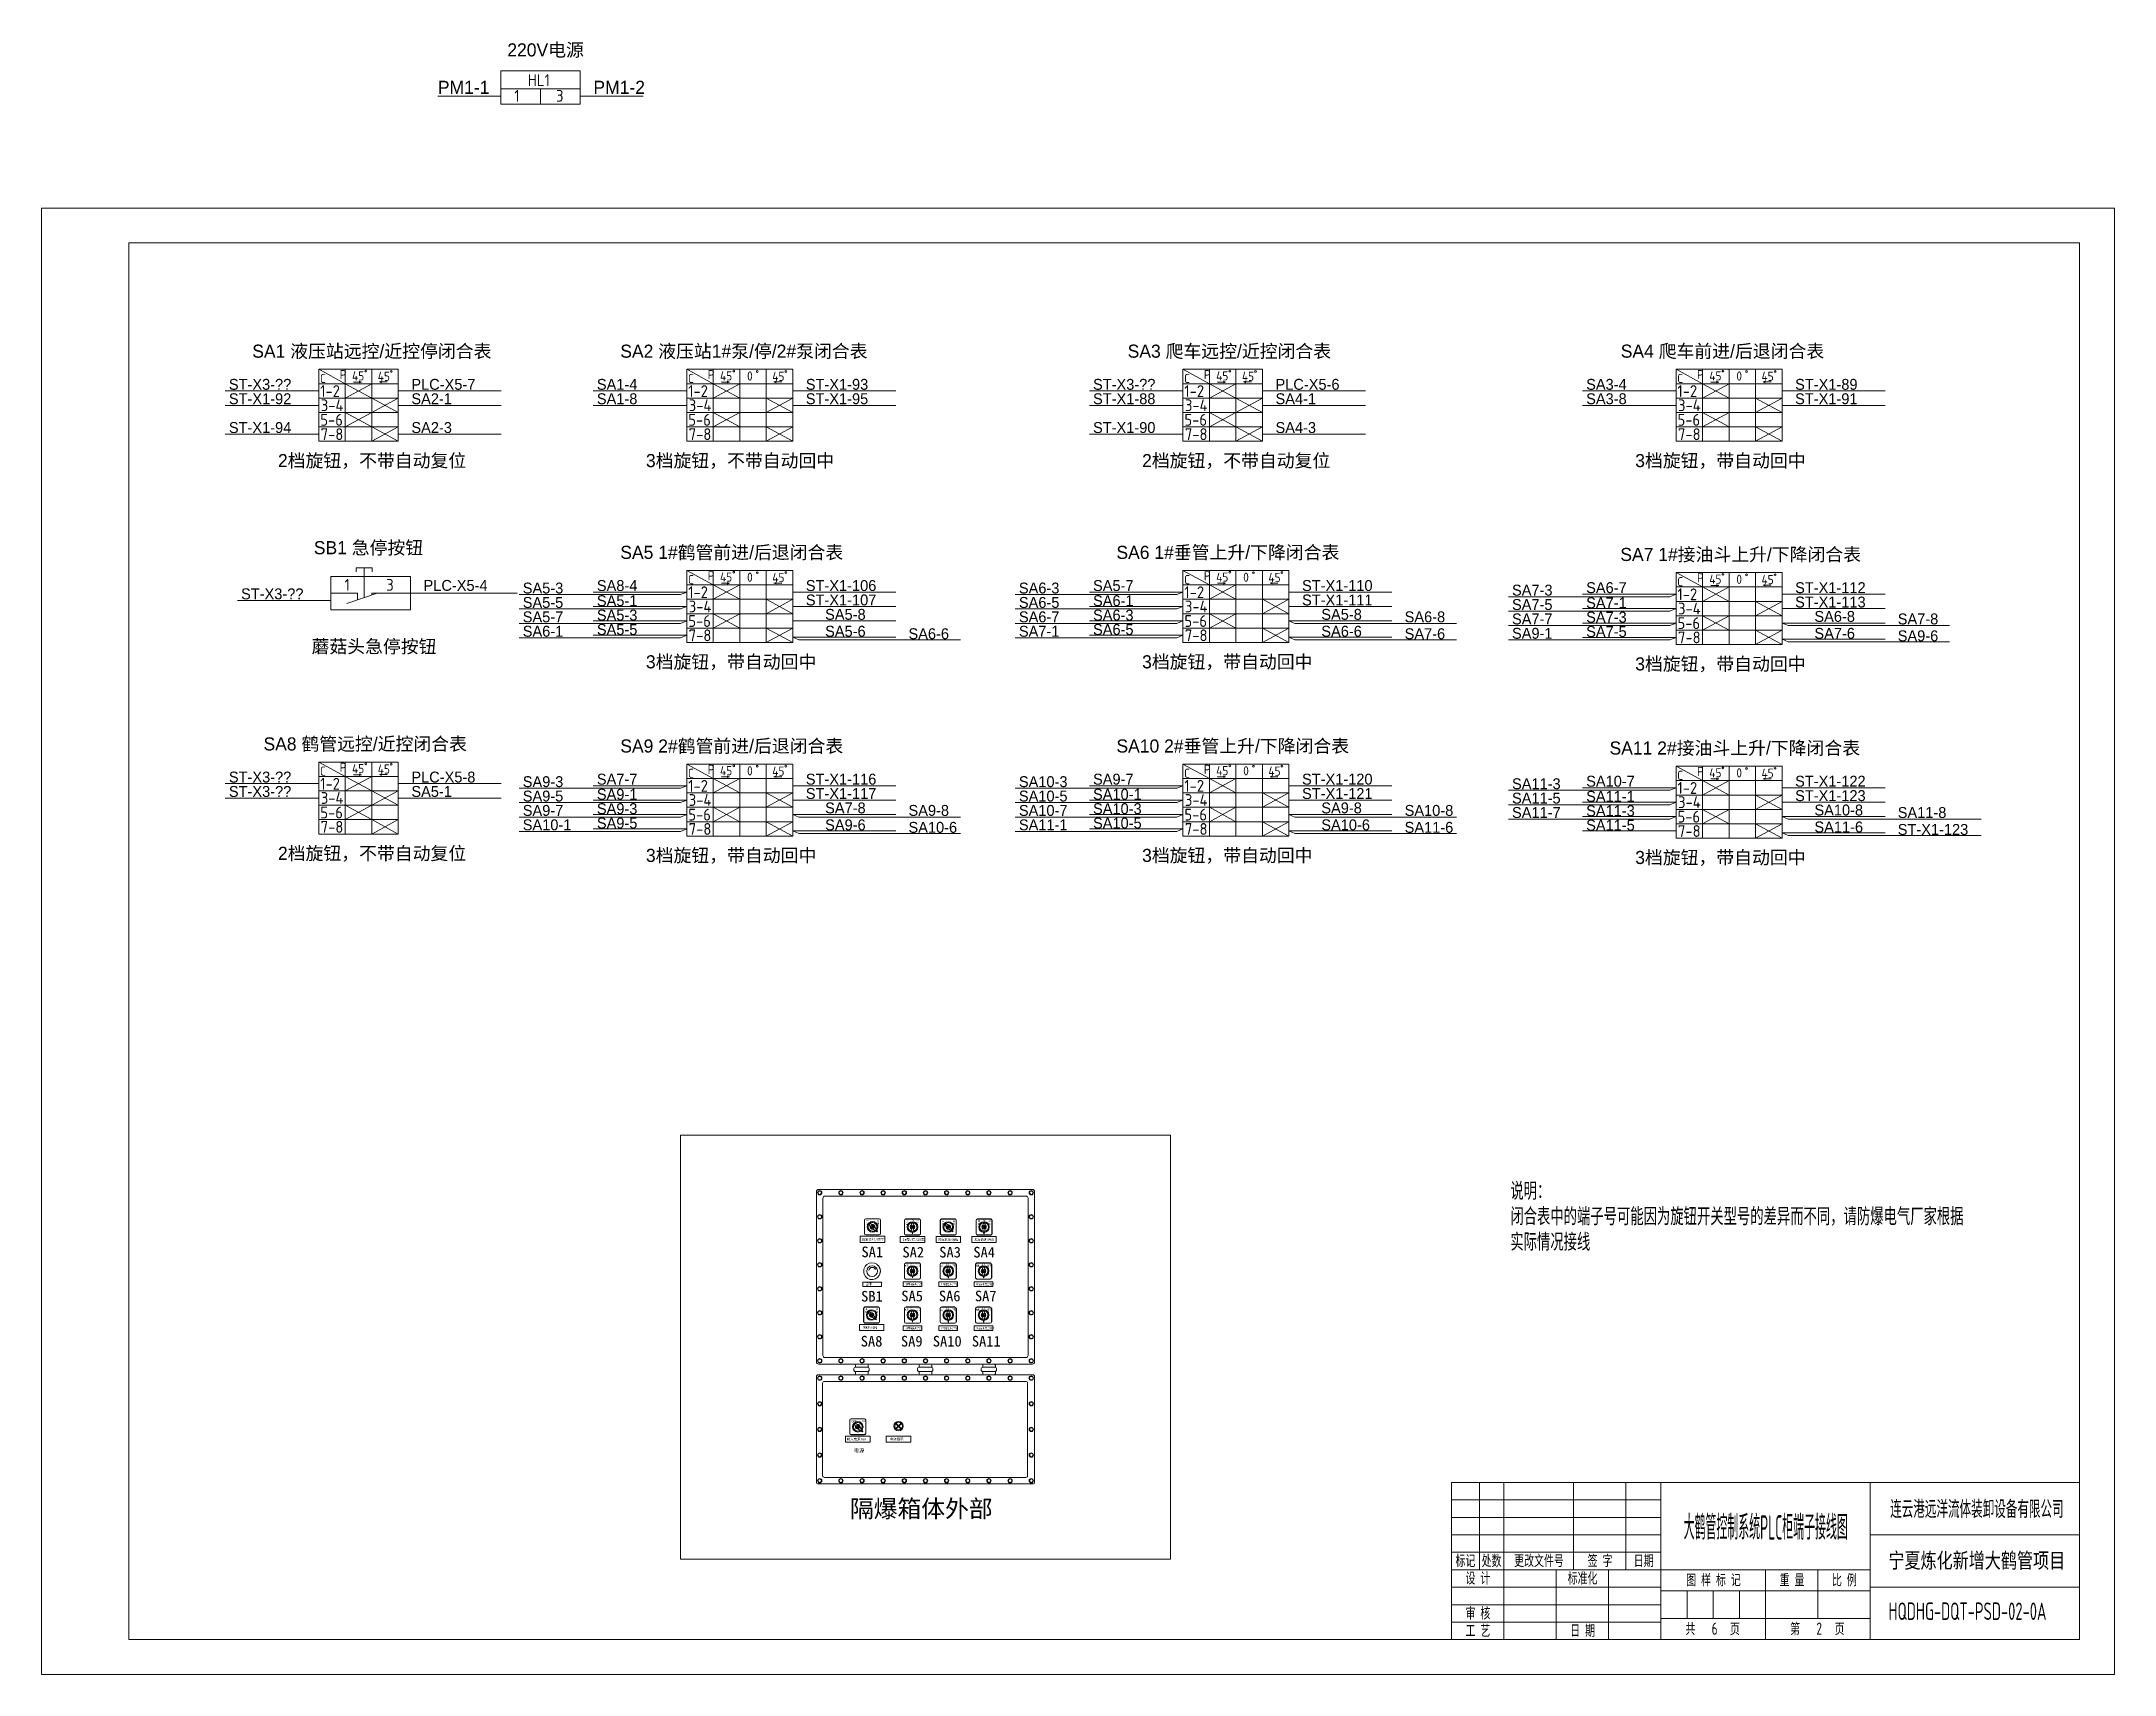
# Model space of a CAD drawing. Header units: millimetres. Extents: x 32626 to 72822, y 60047 to 123188.
# Drawn here: x 44413 to 49165, y 64401 to 68142 of the extents above; entities that cross this region are included whole.
import ezdxf
from ezdxf.enums import TextEntityAlignment as Align

# ---------------------------------------------------------------- set-up
doc = ezdxf.new("R2010")
doc.units = ezdxf.units.MM
doc.header["$LTSCALE"] = 10
doc.layers.get('0').update_dxf_attribs({"lineweight": 18})
for name, color, linetype, lineweight in [('1轮廓实线层', 7, 'Continuous', 18), ('2细线层', 4, 'Continuous', 18), ('6文字层', 3, 'Continuous', 18), ('图框层', 7, 'Continuous', 18)]:
    doc.layers.add(name, color=color, linetype=linetype, lineweight=lineweight)
doc.styles.add('FS', font='')
doc.styles.add('PC_TEXTSTYLE', font='SIMYOU.TTF', dxfattribs={"width": 0.8})
doc.styles.get("Standard").update_dxf_attribs({"font": 'isocp.shx', "width": 0.707, "bigfont": 'hztxt.shx'})
doc.styles.add('宋体', font='')
doc.styles.add('样式 1', font='SIMYOU.TTF', dxfattribs={"width": 0.9})
doc.styles.add('长仿宋', font='', dxfattribs={"width": 0.7})
doc.styles.get('FS').set_extended_font_data('宋体')
doc.styles.get('宋体').set_extended_font_data('宋体')
doc.styles.get('长仿宋').set_extended_font_data('宋体')

msp = doc.modelspace()

# ---------------------------------------------------------------- texts
at = {"color": 3, "style": 'FS'}
for s, height, p in [('SA1', 24.35, (46292.7, 65356.6)), ('SA2', 24.35, (46386.6, 65356)), ('SA3', 24.35, (46471, 65356)), ('SA4', 24.35, (46549.2, 65356)), ('SB1', 24.35, (46291.9, 65255)), ('SA5', 24.35, (46384, 65255.6)), ('SA6', 24.35, (46470.1, 65255.6)), ('SA7', 24.35, (46552.7, 65255.6)), ('SA8', 24.35, (46291, 65152)), ('SA9', 24.35, (46383.2, 65152)), ('SA10', 24.35, (46456.2, 65152)), ('SA11', 24.35, (46545.7, 65152)), ('电源', 8.4, (46275.7, 64909.7)), ('隔爆箱体外部', 40, (46266.2, 64760.5))]:
    msp.add_text(s, height=height, dxfattribs=at).set_placement(p)
at = {"style": 'PC_TEXTSTYLE', "width": 0.8}
for s, p in [('OFF', (46269.9, 64978.5)), ('ON', (46294.4, 64978.8))]:
    msp.add_text(s, height=4.2, dxfattribs=at).set_placement(p)
at = {"layer": '1轮廓实线层'}
for s, height, style, p in [('220V电源', 30, '样式 1', (45480.9, 68107.8)), ('PM1-1', 30, '样式 1', (45321.7, 68022)), ('PM1-2', 30, '样式 1', (45678.3, 68022)), ('ST-X3-??', 25, '样式 1', (44842.7, 67344)), ('ST-X1-92', 25, '样式 1', (44842.7, 67311)), ('SA2-1', 25, '样式 1', (45261, 67311)), ('PLC-X5-7', 25, '样式 1', (45261, 67344)), ('SA1-4', 25, '样式 1', (45686.2, 67344)), ('SA1-8', 25, '样式 1', (45686.2, 67311)), ('ST-X1-93', 25, '样式 1', (46165.2, 67344)), ('ST-X1-95', 25, '样式 1', (46165.2, 67311)), ('ST-X3-??', 25, '样式 1', (46823.5, 67344)), ('ST-X1-88', 25, '样式 1', (46823.5, 67311)), ('SA4-1', 25, '样式 1', (47241.8, 67311)), ('PLC-X5-6', 25, '样式 1', (47241.8, 67344)), ('SA3-4', 25, '样式 1', (47953.9, 67344)), ('SA3-8', 25, '样式 1', (47953.9, 67311)), ('ST-X1-89', 25, '样式 1', (48432.9, 67344)), ('ST-X1-91', 25, '样式 1', (48432.9, 67311)), ('ST-X1-94', 25, '样式 1', (44842.7, 67245)), ('SA2-3', 25, '样式 1', (45261, 67245)), ('ST-X1-90', 25, '样式 1', (46823.5, 67245)), ('SA4-3', 25, '样式 1', (47241.8, 67245)), ('2档旋钮，不带自动复位', 30, '样式 1', (44955.2, 67166.8)), ('3档旋钮，不带自动回中', 30, '样式 1', (45798.7, 67166.8)), ('2档旋钮，不带自动复位', 30, '样式 1', (46936, 67166.8)), ('3档旋钮，带自动回中', 30, '样式 1', (48066.4, 67166.8)), ('PLC-X5-4', 25, '样式 1', (45288.9, 66883.3)), ('SA8-4', 25, '样式 1', (45686.2, 66883)), ('ST-X1-106', 25, '样式 1', (46165.2, 66883)), ('SA5-7', 25, '样式 1', (46823.5, 66883)), ('ST-X1-110', 25, '样式 1', (47302.6, 66883)), ('ST-X3-??', 25, '样式 1', (44870.6, 66864)), ('SA5-3', 25, '样式 1', (45516.3, 66877.3)), ('SA5-5', 25, '样式 1', (45516.3, 66844.3)), ('SA5-1', 25, '样式 1', (45686.2, 66848.3)), ('ST-X1-107', 25, '样式 1', (46165.2, 66850)), ('SA6-3', 25, '样式 1', (46653.6, 66877.3)), ('SA6-5', 25, '样式 1', (46653.6, 66844.3)), ('SA6-1', 25, '样式 1', (46823.5, 66848.3)), ('ST-X1-111', 25, '样式 1', (47302.6, 66850)), ('SA7-3', 25, '样式 1', (47783.9, 66872.5)), ('SA7-5', 25, '样式 1', (47783.9, 66839.5)), ('SA6-7', 25, '样式 1', (47953.9, 66878.2)), ('SA7-1', 25, '样式 1', (47953.9, 66843.5)), ('ST-X1-112', 25, '样式 1', (48432.9, 66878.2)), ('ST-X1-113', 25, '样式 1', (48432.9, 66845.2)), ('SA5-7', 25, '样式 1', (45516.3, 66811.3)), ('SA5-3', 25, '样式 1', (45686.2, 66815.3)), ('SA5-8', 25, '样式 1', (46209.4, 66817)), ('SA6-7', 25, '样式 1', (46653.6, 66811.3)), ('SA6-3', 25, '样式 1', (46823.5, 66815.3)), ('SA5-8', 25, '样式 1', (47346.8, 66817)), ('SA6-8', 25, '样式 1', (47537.8, 66811.3)), ('SA7-7', 25, '样式 1', (47783.9, 66806.5)), ('SA7-3', 25, '样式 1', (47953.9, 66810.6)), ('SA6-8', 25, '样式 1', (48477.1, 66812.3)), ('SA7-8', 25, '样式 1', (48668.1, 66806.5)), ('蘑菇头急停按钮', 30, '样式 1', (45032.2, 66741)), ('SA6-1', 25, '样式 1', (45516.3, 66778.3)), ('SA5-5', 25, '样式 1', (45686.2, 66782.4)), ('SA5-6', 25, '样式 1', (46209.4, 66778.3)), ('SA6-6', 25, '样式 1', (46400.5, 66772.6)), ('SA7-1', 25, '样式 1', (46653.6, 66778.3)), ('SA6-5', 25, '样式 1', (46823.5, 66782.4)), ('SA6-6', 25, '样式 1', (47346.8, 66778.3)), ('SA7-6', 25, '样式 1', (47537.8, 66772.6)), ('SA9-1', 25, '样式 1', (47783.9, 66773.6)), ('SA7-5', 25, '样式 1', (47953.9, 66777.6)), ('SA7-6', 25, '样式 1', (48477.1, 66773.5)), ('SA9-6', 25, '样式 1', (48668.1, 66767.8)), ('3档旋钮，带自动回中', 30, '样式 1', (45798.7, 66705.8)), ('3档旋钮，带自动回中', 30, '样式 1', (46936, 66705.8)), ('3档旋钮，带自动回中', 30, '样式 1', (48066.4, 66701)), ('ST-X3-??', 25, '样式 1', (44842.7, 66444.2)), ('ST-X3-??', 25, '样式 1', (44842.7, 66411.2)), ('SA5-1', 25, '样式 1', (45261, 66411.2)), ('PLC-X5-8', 25, '样式 1', (45261, 66444.2)), ('SA9-3', 25, '样式 1', (45516.3, 66433.7)), ('SA7-7', 25, '样式 1', (45686.2, 66439.4)), ('ST-X1-116', 25, '样式 1', (46165.2, 66439.4)), ('SA10-3', 25, '样式 1', (46653.6, 66433.7)), ('SA9-7', 25, '样式 1', (46823.5, 66439.4)), ('ST-X1-120', 25, '样式 1', (47302.6, 66439.4)), ('SA11-3', 25, '样式 1', (47783.9, 66428.9)), ('SA10-7', 25, '样式 1', (47953.9, 66434.7)), ('ST-X1-122', 25, '样式 1', (48432.9, 66434.7)), ('SA9-5', 25, '样式 1', (45516.3, 66400.7)), ('SA9-7', 25, '样式 1', (45516.3, 66367.8)), ('SA9-1', 25, '样式 1', (45686.2, 66404.8)), ('SA9-3', 25, '样式 1', (45686.2, 66371.8)), ('ST-X1-117', 25, '样式 1', (46165.2, 66406.5)), ('SA7-8', 25, '样式 1', (46209.4, 66373.5)), ('SA9-8', 25, '样式 1', (46400.5, 66367.8)), ('SA10-5', 25, '样式 1', (46653.6, 66400.7)), ('SA10-7', 25, '样式 1', (46653.6, 66367.8)), ('SA10-1', 25, '样式 1', (46823.5, 66404.8)), ('SA10-3', 25, '样式 1', (46823.5, 66371.8)), ('ST-X1-121', 25, '样式 1', (47302.6, 66406.5)), ('SA9-8', 25, '样式 1', (47346.8, 66373.5)), ('SA10-8', 25, '样式 1', (47537.8, 66367.8)), ('SA11-5', 25, '样式 1', (47783.9, 66396)), ('SA11-7', 25, '样式 1', (47783.9, 66363)), ('SA11-1', 25, '样式 1', (47953.9, 66400)), ('SA11-3', 25, '样式 1', (47953.9, 66367)), ('ST-X1-123', 25, '样式 1', (48432.9, 66401.7)), ('SA10-8', 25, '样式 1', (48477.1, 66368.7)), ('SA11-8', 25, '样式 1', (48668.1, 66363)), ('SA10-1', 25, '样式 1', (45516.3, 66334.8)), ('SA9-5', 25, '样式 1', (45686.2, 66338.8)), ('SA9-6', 25, '样式 1', (46209.4, 66334.7)), ('SA10-6', 25, '样式 1', (46400.5, 66329)), ('SA11-1', 25, '样式 1', (46653.6, 66334.8)), ('SA10-5', 25, '样式 1', (46823.5, 66338.8)), ('SA10-6', 25, '样式 1', (47346.8, 66334.7)), ('SA11-6', 25, '样式 1', (47537.8, 66329)), ('SA11-5', 25, '样式 1', (47953.9, 66334)), ('SA11-6', 25, '样式 1', (48477.1, 66329.9)), ('ST-X1-123', 25, '样式 1', (48668.1, 66324.2)), ('2档旋钮，不带自动复位', 30, '样式 1', (44955.2, 66267)), ('3档旋钮，带自动回中', 30, '样式 1', (45798.7, 66262.3)), ('3档旋钮，带自动回中', 30, '样式 1', (46936, 66262.3)), ('3档旋钮，带自动回中', 30, '样式 1', (48066.4, 66257.5)), ('油泵本地/远程', 5.6, '宋体', (46292.7, 65394.7)), ('1#泵/停/2#泵', 5.6, '宋体', (46387.2, 65394.1)), ('爬车本地/远程', 4.9, '宋体', (46469.2, 65394.5)), ('爬车前进/后退', 4.9, '宋体', (46552.1, 65394.5)), ('输入电源16A', 5.6, '宋体', (46259, 64936.8)), ('电源指示', 5.6, '宋体', (46358, 64937.3))]:
    msp.add_text(s, height=height, dxfattribs=dict(at, style=style)).set_placement(p)
for s, height, p in [('HL1', 27, (45527.7, 68040)), ('1', 27, (45497.1, 68004.1)), ('3', 27, (45592.7, 68004.1)), ('45', 21, (45125, 67365.4)), ('45', 21, (45184, 67364.4)), ('45', 21, (45968.5, 67365.4)), ('0', 21, (46030.5, 67365.1)), ('45', 21, (46088.3, 67364.4)), ('45', 21, (47105.8, 67365.4)), ('45', 21, (47164.8, 67364.4)), ('45', 21, (48236.2, 67365.4)), ('0', 21, (48298.2, 67365.1)), ('45', 21, (48355.9, 67364.4)), ('1-2', 27, (45052, 67327.6)), ('C', 21, (45051.5, 67359.5)), ('1-2', 27, (45895.6, 67327.6)), ('C', 21, (45895.1, 67359.5)), ('1-2', 27, (47032.9, 67327.6)), ('C', 21, (47032.4, 67359.5)), ('1-2', 27, (48163.2, 67327.6)), ('C', 21, (48162.7, 67359.5)), ('5-6', 27, (45052.3, 67261.7)), ('3-4', 27, (45053.4, 67295.1)), ('5-6', 27, (45895.8, 67261.7)), ('3-4', 27, (45896.9, 67295.1)), ('5-6', 27, (47033.1, 67261.7)), ('3-4', 27, (47034.2, 67295.1)), ('5-6', 27, (48163.4, 67261.7)), ('3-4', 27, (48164.6, 67295.1)), ('7-8', 27, (45053.2, 67228.8)), ('7-8', 27, (45896.8, 67228.8)), ('7-8', 27, (47034.1, 67228.8)), ('7-8', 27, (48164.4, 67228.8)), ('1', 27, (45107.7, 66883.5)), ('3', 27, (45203.4, 66883.5)), ('C', 21, (45895.1, 66898.6)), ('45', 21, (45968.5, 66904.4)), ('0', 21, (46030.5, 66904.1)), ('45', 21, (46088.3, 66903.4)), ('C', 21, (47032.4, 66898.6)), ('45', 21, (47105.8, 66904.4)), ('0', 21, (47167.8, 66904.1)), ('45', 21, (47225.6, 66903.4)), ('C', 21, (48162.7, 66893.8)), ('45', 21, (48236.2, 66899.6)), ('0', 21, (48298.2, 66899.3)), ('45', 21, (48355.9, 66898.6)), ('1-2', 27, (45895.6, 66866.7)), ('3-4', 27, (45896.9, 66834.1)), ('1-2', 27, (47032.9, 66866.7)), ('3-4', 27, (47034.2, 66834.1)), ('1-2', 27, (48163.2, 66861.9)), ('5-6', 27, (45895.8, 66800.7)), ('5-6', 27, (47033.1, 66800.7)), ('5-6', 27, (48163.4, 66795.9)), ('3-4', 27, (48164.6, 66829.4)), ('7-8', 27, (45896.8, 66767.9)), ('7-8', 27, (47034.1, 66767.9)), ('7-8', 27, (48164.4, 66763.1)), ('C', 21, (45051.5, 66459.8)), ('45', 21, (45125, 66465.6)), ('45', 21, (45184, 66464.6)), ('45', 21, (45968.5, 66460.8)), ('0', 21, (46030.5, 66460.6)), ('45', 21, (46088.3, 66459.8)), ('45', 21, (47105.8, 66460.8)), ('0', 21, (47167.8, 66460.6)), ('45', 21, (47225.6, 66459.8)), ('1-2', 27, (45052, 66427.9)), ('1-2', 27, (45895.6, 66423.1)), ('C', 21, (45895.1, 66455)), ('1-2', 27, (47032.9, 66423.1)), ('C', 21, (47032.4, 66455)), ('1-2', 27, (48163.2, 66418.3)), ('C', 21, (48162.7, 66450.2)), ('45', 21, (48236.2, 66456.1)), ('0', 21, (48298.2, 66455.8)), ('45', 21, (48355.9, 66455.1)), ('5-6', 27, (45052.3, 66361.9)), ('3-4', 27, (45053.4, 66395.3)), ('3-4', 27, (45896.9, 66390.6)), ('3-4', 27, (47034.2, 66390.6)), ('3-4', 27, (48164.6, 66385.8)), ('7-8', 27, (45053.2, 66329.1)), ('5-6', 27, (45895.8, 66357.1)), ('7-8', 27, (45896.8, 66324.3)), ('5-6', 27, (47033.1, 66357.1)), ('7-8', 27, (47034.1, 66324.3)), ('5-6', 27, (48163.4, 66352.4)), ('7-8', 27, (48164.4, 66319.5))]:
    msp.add_text(s, height=height, dxfattribs=at).set_placement(p)
at = {"layer": '1轮廓实线层', "style": '长仿宋', "width": 0.7}
for s, height, p in [('前进', 4.41, (46391.8, 65335.5)), ('停止', 4.41, (46405.6, 65338.1)), ('后退', 4.41, (46418.5, 65335.5)), ('上升', 4.41, (46473.8, 65335.5)), ('停止', 4.41, (46487.7, 65338.1)), ('下降', 4.41, (46500.5, 65335.5)), ('提起', 4.41, (46554.8, 65335.5)), ('停止', 4.41, (46568.7, 65338.1)), ('放下', 4.41, (46581.5, 65335.5)), ('急停', 6.61, (46303, 65291.4)), ('1#鹤管前进/后退', 4.96, (46393.6, 65292.3)), ('1#垂管上升/下降', 4.96, (46475.2, 65292)), ('1#接油斗提起/放下', 4.96, (46554.8, 65292)), ('鹤管本地/远程', 4.96, (46296.9, 65192.8)), ('前进', 4.41, (46391.8, 65234.6)), ('停止', 4.41, (46405.6, 65237.3)), ('后退', 4.41, (46418.5, 65234.6)), ('上升', 4.41, (46473.8, 65234.6)), ('停止', 4.41, (46487.7, 65237.3)), ('下降', 4.41, (46500.5, 65234.6)), ('提起', 4.41, (46554.8, 65234.6)), ('停止', 4.41, (46568.7, 65237.3)), ('放下', 4.41, (46581.5, 65234.6)), ('2#鹤管前进/后退', 4.96, (46393.6, 65191.4)), ('2#垂管上升/下降', 4.96, (46475.2, 65191.1)), ('2#接油斗提起/放下', 4.96, (46554.8, 65191.1))]:
    msp.add_text(s, height=height, dxfattribs=at).set_placement(p)
at = {"layer": '1轮廓实线层', "char_height": 30, "attachment_point": 7, "style": '样式 1'}
for s, insert, width in [('{\\W1;SA1 液压站远控/近控停闭合表 }', (44896.3, 67414.2), 861.25), ('{\\W1;SA2 液压站1#泵/停/2#泵闭合表}', (45739.9, 67414.2), 890.25), ('{\\W1;SA3 爬车远控/近控闭合表}', (46902.9, 67414.2), 730.25), ('{\\W1;SA4 爬车前进/后退闭合表}', (48033.2, 67414.2), 730.25), ('{\\W1;SB1 急停按钮}', (45037.4, 66963.9), 380.25), ('{\\W1;SA5 1#鹤管前进/后退闭合表}', (45739.9, 66953.2), 794.25), ('{\\W1;SA6 1#垂管上升/下降闭合表}', (46877.2, 66953.2), 794.25), ('{\\W1;SA7 1#接油斗上升/下降闭合表}', (48032.2, 66948.4), 858.25), ('{\\W1;SA8 鹤管远控/近控闭合表}', (44922, 66514.4), 730.25), ('{\\W1;SA9 2#鹤管前进/后退闭合表}', (45739.9, 66509.6), 794.25), ('{\\W1;SA10 2#垂管上升/下降闭合表}', (46877.2, 66509.6), 826.25), ('{\\W1;SA11 2#接油斗上升/下降闭合表}', (48007.5, 66504.9), 890.25)]:
    msp.add_mtext(s, dxfattribs=dict(at, insert=insert, width=width))
at = {"layer": '1轮廓实线层', "char_height": 21, "width": 83.965, "attachment_point": 7}
for insert in [(45048.7, 67368.3), (45892.2, 67368.3), (47029.6, 67368.3), (48159.9, 67368.3), (45892.2, 66907.4), (47029.6, 66907.4), (48159.9, 66902.6), (45048.7, 66468.6), (45892.2, 66463.8), (47029.6, 66463.8), (48159.9, 66459)]:
    msp.add_mtext('{\\W1;    P}', dxfattribs=dict(at, insert=insert))
at = {"layer": '6文字层', "width": 0.707}
for s, p in [('标记', (47677.1, 64660.5)), ('处数', (47737.1, 64660.5))]:
    msp.add_text(s, height=28, dxfattribs=at).set_placement(p, align=Align.MIDDLE_CENTER)
at = {"layer": '6文字层', "insert": (47780.1, 65527), "char_height": 35, "width": 1060.825, "attachment_point": 1, "style": 'PC_TEXTSTYLE'}
msp.add_mtext('{\\W0.64;说明：\\P闭合表中的端子号可能因为旋钮开关型号的差异而不同，请防爆电气厂家根据实际情况接线}', dxfattribs=at)
at = {"layer": '6文字层', "char_height": 28, "attachment_point": 5}
for s, insert, width in [(' 更改文件号 ', (47840.1, 64660.5), 163.434), (' 签 字 ', (47980.1, 64660.5), 89.316), (' 日期 ', (48080.1, 64660.5), 74.352), (' 设 计 ', (47700.1, 64620.6), 89.316), (' 标准化 ', (47940.1, 64620.6), 104.046), (' 图 样 标 记 ', (48240.1, 64616.5), 178.632), (' 重 量 ', (48420.1, 64616.5), 89.316), (' 比 例 ', (48540.1, 64616.5), 89.316), (' 审 核 ', (47700.1, 64540.5), 89.316), (' 工 艺 ', (47700.1, 64500.5), 89.316), (' 日 期 ', (47940.1, 64500.5), 89.316), ('共       页', (48243.8, 64504.5), 158.056), ('第       页', (48483.8, 64504.5), 157.822)]:
    msp.add_mtext(s, dxfattribs=dict(at, insert=insert, width=width))
at = {"layer": '6文字层'}
for tag, p, height, width in [('大鹤管控制系统PLC柜端子接线图', (48177.4, 64709.6), 56, 0.446978), ('连云港远洋流体装卸设备有限公司', (48650.8, 64759.1), 40, 0.662669), ('宁夏炼化新增大鹤管项目', (48646.8, 64640.4), 40, 0.920741), ('HQDHG-DQT-PSD-02-0A', (48646.8, 64525.6), 40, 0.672524), ('6', (48241.7, 64491.7), 28, 0.737225), ('2', (48481.7, 64491.7), 28, 0.73589)]:
    msp.add_attdef(tag, p, '', height=height, dxfattribs=dict(at, width=width))

# ---------------------------------------------------------------- blocks, each defined once
blk = doc.blocks.new('本地远程')
for p, q in [((-35, 29), (-35, -29)), ((-34.5, -29), (-34.5, 29)), ((29, 35), (-29, 35)), ((-29, 34.5), (29, 34.5)), ((-5.5, -4.1), (-16, 11.8)), ((-14.1, 15.6), (-15.6, 14.1)), ((-15, 14.7), (-11.5, 11.1)), ((-14.7, 15), (-11.1, 11.5)), ((-11.8, 16), (4.1, 5.5)), ((21.5, -20.7), (5.5, 4.1)), ((34.5, 29), (34.5, -29)), ((35, -29), (35, 29)), ((29, -34.5), (-29, -34.5)), ((-29, -35), (29, -35)), ((-4.1, -5.5), (20.7, -21.5)), ((20.9, -21.5), (21.5, -20.9))]:
    blk.add_line(p, q)
for radius in [23, 8, 4, 2.25]:
    blk.add_circle((0, 0), radius)
for centre, radius, start, end in [((-29, 29), 6, 90, 180), ((-29, 29), 5.5, 90, 180), ((0, 0), 19, 144.86844, 305.99807), ((-14.2, 12.7), 2, 135, 206.56505), ((-12.7, 14.2), 2, 63.43495, 135), ((-11.3, 11.3), 0.25, 225, 45), ((0, 0), 19, 324.00193, 125.13156), ((0, 0), 10, 166.64347, 283.81453), ((0, 0), 10, 346.18547, 103.35653), ((1.3, 1.3), 5, 32.97765, 56.63973), ((29, 29), 6, 0, 90), ((29, 29), 5.5, 360, 90), ((-29, -29), 6, 180, 270), ((-29, -29), 5.5, 180, 270), ((-1.3, -1.3), 5, 213.36027, 237.02235), ((20.8, -21.3), 0.2, 237.11694, 315), ((21.3, -20.8), 0.2, 315, 32.88306), ((29, -29), 5.5, 270, 360), ((29, -29), 6, 270, 360)]:
    blk.add_arc(centre, radius, start, end)
at = {"char_height": 8, "attachment_point": 1, "style": 'PC_TEXTSTYLE'}
for s, insert, width in [('本地', (-27.1, 28.9), 14.149), ('远程', (19.6, 28.9), 15.64)]:
    blk.add_mtext(s, dxfattribs=dict(at, insert=insert, width=width))
blk = doc.blocks.new('液压泵旋钮')
for p, q in [((-35, 29), (-35, -29)), ((-34.5, -29), (-34.5, 29)), ((29, 35), (-29, 35)), ((-29, 34.5), (29, 34.5)), ((-6.8, 1), (-3, 19.6)), ((1.1, 21), (-1.1, 21)), ((-0.3, 21), (-0.3, 15.9)), ((0.2, 21), (0.2, 15.9)), ((3, 19.6), (6.8, 1)), ((34.5, 29), (34.5, -29)), ((35, -29), (35, 29)), ((29, -34.5), (-29, -34.5)), ((-29, -35), (29, -35)), ((-6.8, -1), (-0.6, -29.8)), ((-0.4, -30), (0.4, -30)), ((0.6, -29.8), (6.8, -1))]:
    blk.add_line(p, q)
for radius in [23, 8, 4, 2.25]:
    blk.add_circle((0, 0), radius)
for centre, radius, start, end in [((-29, 29), 6, 90, 180), ((-29, 29), 5.5, 90, 180), ((0, 0), 19, 99.86844, 260.99807), ((0, 0), 10, 121.64347, 238.81453), ((-1.9, 0), 5, 168.36027, 192.02235), ((-1.1, 19), 2, 90, 161.56505), ((0, 15.9), 0.25, 180, 0), ((1.1, 19), 2, 18.43495, 90), ((0, 0), 19, 279.00193, 80.13156), ((0, 0), 10, 301.18547, 58.35653), ((1.9, 0), 5, 347.97765, 11.63973), ((29, 29), 6, 0, 90), ((29, 29), 5.5, 360, 90), ((-29, -29), 6, 180, 270), ((-29, -29), 5.5, 180, 270), ((-0.4, -29.8), 0.2, 192.11694, 270), ((0.4, -29.8), 0.2, 270, 347.88306), ((29, -29), 5.5, 270, 360), ((29, -29), 6, 270, 360)]:
    blk.add_arc(centre, radius, start, end)
at = {"char_height": 8, "attachment_point": 1, "style": 'PC_TEXTSTYLE'}
for s, insert, width in [('1#泵', (-29.8, 28.9), 14.149), ('停', (-2.4, 33.6), 11), ('2#泵', (16.6, 28.9), 15.64)]:
    blk.add_mtext(s, dxfattribs=dict(at, insert=insert, width=width))
blk = doc.blocks.new('爬车旋钮')
for p, q in [((-35, 29), (-35, -29)), ((-34.5, -29), (-34.5, 29)), ((29, 35), (-29, 35)), ((-29, 34.5), (29, 34.5)), ((-6.8, 1), (-3, 19.6)), ((1.1, 21), (-1.1, 21)), ((-0.3, 21), (-0.3, 15.9)), ((0.2, 21), (0.2, 15.9)), ((3, 19.6), (6.8, 1)), ((34.5, 29), (34.5, -29)), ((35, -29), (35, 29)), ((29, -34.5), (-29, -34.5)), ((-29, -35), (29, -35)), ((-6.8, -1), (-0.6, -29.8)), ((-0.4, -30), (0.4, -30)), ((0.6, -29.8), (6.8, -1))]:
    blk.add_line(p, q)
for radius in [23, 8, 4, 2.25]:
    blk.add_circle((0, 0), radius)
for centre, radius, start, end in [((-29, 29), 6, 90, 180), ((-29, 29), 5.5, 90, 180), ((0, 0), 19, 99.86844, 260.99807), ((0, 0), 10, 121.64347, 238.81453), ((-1.9, 0), 5, 168.36027, 192.02235), ((-1.1, 19), 2, 90, 161.56505), ((0, 15.9), 0.25, 180, 0), ((1.1, 19), 2, 18.43495, 90), ((0, 0), 19, 279.00193, 80.13156), ((0, 0), 10, 301.18547, 58.35653), ((1.9, 0), 5, 347.97765, 11.63973), ((29, 29), 6, 0, 90), ((29, 29), 5.5, 360, 90), ((-29, -29), 6, 180, 270), ((-29, -29), 5.5, 180, 270), ((-0.4, -29.8), 0.2, 192.11694, 270), ((0.4, -29.8), 0.2, 270, 347.88306), ((29, -29), 5.5, 270, 360), ((29, -29), 6, 270, 360)]:
    blk.add_arc(centre, radius, start, end)
at = {"char_height": 8, "width": 11, "attachment_point": 1, "style": 'PC_TEXTSTYLE'}
for s, insert in [('前进', (-27.3, 30.2)), ('停', (-2.4, 33.6)), ('后退', (19.8, 30.2))]:
    blk.add_mtext(s, dxfattribs=dict(at, insert=insert))
blk = doc.blocks.new('急停')
for p, q in [((4.2, 5.9), (3.7, 5.4)), ((3.7, 5.4), (7, 2.9)), ((4.6, 6.5), (4.2, 5.9)), ((7, 2.9), (4.6, 6.5)), ((9.5, 13.8), (9.3, 12.9)), ((9.3, 12.9), (10.2, 13.3)), ((10.4, 13.1), (10.2, 12.2)), ((10.2, 12.2), (11, 12.6)), ((11.2, 12.4), (10.9, 11.6)), ((10.9, 11.6), (11.8, 11.9)), ((12, 11.7), (11.7, 10.8)), ((11.7, 10.8), (12.6, 11.1)), ((12.8, 10.9), (12.4, 10)), ((12.4, 10), (13.3, 10.2)), ((13.5, 10), (13, 9.2)), ((13, 9.2), (14, 9.3)), ((14.1, 9.1), (13.6, 8.3)), ((13.6, 8.3), (14.6, 8.4)), ((14.7, 8.2), (14.2, 7.5)), ((14.2, 7.5), (15.1, 7.5)), ((15.2, 7.2), (14.6, 6.5)), ((14.6, 6.5), (15.6, 6.5)), ((15.7, 6.2), (15.1, 5.6)), ((15.1, 5.6), (16, 5.5)), ((16.1, 5.2), (15.4, 4.6)), ((15.4, 4.6), (16.3, 4.4)), ((16.4, 4.1), (15.7, 3.6)), ((15.7, 3.6), (16.6, 3.4)), ((16.7, 3.1), (16, 2.6)), ((16, 2.6), (16.8, 2.3)), ((16.9, 2), (16.1, 1.5)), ((16.1, 1.5), (17, 1.2)), ((17, 0.9), (16.2, 0.5)), ((16.2, 0.5), (17.1, 0.1)), ((16.9, -3.5), (16, -3.7)), ((16, -3.7), (16.7, -4.3)), ((17, -2.4), (16.1, -2.7)), ((16.1, -2.7), (16.9, -3.2)), ((17.1, -1.3), (16.2, -1.6)), ((16.2, -1.6), (17, -2.1)), ((17.1, -0.2), (16.3, -0.6)), ((16.3, -0.6), (17.1, -1))]:
    blk.add_line(p, q)
blk.add_circle((-0.4, -0.7), 11.2)
for centre, radius, start, end in [((-0.4, -0.7), 17.5, 55.5124, 348.0594), ((0, 0), 7.26, 55.0086, 172.0809), ((-0.4, -0.7), 17.5, 51.9124, 52.8594), ((-0.4, -0.7), 17.5, 48.3124, 49.2594), ((-0.4, -0.7), 17.5, 44.7124, 45.6594), ((-0.4, -0.7), 17.5, 41.1124, 42.0594), ((-0.4, -0.7), 17.5, 37.5124, 38.4594), ((-0.4, -0.7), 17.5, 33.9124, 34.8594), ((-0.4, -0.7), 17.5, 30.3124, 31.2594), ((-0.4, -0.7), 17.5, 26.7124, 27.6594), ((-0.4, -0.7), 17.5, 23.1124, 24.0594), ((-0.4, -0.7), 17.5, 19.5124, 20.4594), ((-0.4, -0.7), 17.5, 15.9124, 16.8594), ((-0.4, -0.7), 17.5, 12.3124, 13.2594), ((-0.4, -0.7), 17.5, 8.7124, 9.6594), ((-0.4, -0.7), 17.5, 5.1124, 6.0594), ((-0.4, -0.7), 17.5, 1.5124, 2.4594), ((-0.4, -0.7), 17.5, 350.7124, 351.6594), ((-0.4, -0.7), 17.5, 354.3124, 355.2594), ((-0.4, -0.7), 17.5, 357.9124, 358.8594)]:
    blk.add_arc(centre, radius, start, end)

# ---------------------------------------------------------------- linework, layer by layer
for p, q in [((45466, 68016.7), (45321.7, 68016.7)), ((45466, 68033.4), (45648.2, 68033.4)), ((45557.1, 68033.4), (45557.1, 67998.5)), ((45648.2, 68016.7), (45792.6, 68016.7)), ((45048.7, 67341.4), (44834.4, 67341.4)), ((45230.9, 67341.4), (45467, 67341.4)), ((45892.2, 67341.4), (45678, 67341.4)), ((46135.2, 67341.4), (46371.3, 67341.4)), ((47029.6, 67341.4), (46815.3, 67341.4)), ((47211.8, 67341.4), (47447.9, 67341.4)), ((48159.9, 67341.4), (47945.6, 67341.4)), ((48402.9, 67341.4), (48639, 67341.4)), ((45048.7, 67308.4), (44834.4, 67308.4)), ((45230.9, 67308.4), (45467, 67308.4)), ((45892.2, 67308.4), (45678, 67308.4)), ((46135.2, 67308.4), (46371.3, 67308.4)), ((47029.6, 67308.4), (46815.3, 67308.4)), ((47211.8, 67308.4), (47447.9, 67308.4)), ((48159.9, 67308.4), (47945.6, 67308.4)), ((48402.9, 67308.4), (48639, 67308.4)), ((45048.7, 67242.5), (44834.4, 67242.5)), ((45230.9, 67242.5), (45467, 67242.5)), ((47029.6, 67242.5), (46815.3, 67242.5)), ((47211.8, 67242.5), (47447.9, 67242.5)), ((45152.7, 66936.1), (45134.5, 66936.1)), ((45134.5, 66936.1), (45134.5, 66926.8)), ((45152.7, 66936.1), (45152.7, 66867.9)), ((45152.7, 66936.1), (45171, 66936.1)), ((45171, 66936.1), (45171, 66926.8)), ((45076.7, 66861.5), (44862.4, 66861.5)), ((45076.7, 66878), (45137.6, 66878)), ((45113.1, 66854.4), (45182.4, 66878)), ((45137.6, 66878), (45137.6, 66862.7)), ((45258.9, 66878), (45170.4, 66878)), ((45170.4, 66878), (45170.4, 66873.9)), ((45177.9, 66878), (45177.9, 66878)), ((45258.9, 66878), (45503.5, 66878)), ((45892.2, 66880.5), (45678, 66880.5)), ((46135.2, 66880.5), (46371.3, 66880.5)), ((47029.6, 66880.5), (46815.3, 66880.5)), ((47272.5, 66880.5), (47508.6, 66880.5)), ((48159.9, 66875.7), (47945.6, 66875.7)), ((48402.9, 66875.7), (48639, 66875.7)), ((45892.2, 66847.5), (45678, 66847.5)), ((45892.2, 66814.5), (45678, 66814.5)), ((46135.2, 66847.5), (46371.3, 66847.5)), ((46135.2, 66814.5), (46371.3, 66814.5)), ((47029.6, 66847.5), (46815.3, 66847.5)), ((47029.6, 66814.5), (46815.3, 66814.5)), ((47272.5, 66847.5), (47508.6, 66847.5)), ((47272.5, 66814.5), (47508.6, 66814.5)), ((48159.9, 66842.7), (47945.6, 66842.7)), ((48402.9, 66842.7), (48639, 66842.7)), ((45892.2, 66781.5), (45678, 66781.5)), ((46135.2, 66777.1), (46371.3, 66777.1)), ((47029.6, 66781.5), (46815.3, 66781.5)), ((47272.5, 66777.1), (47508.6, 66777.1)), ((48159.9, 66809.7), (47945.6, 66809.7)), ((48159.9, 66776.7), (47945.6, 66776.7)), ((48402.9, 66809.7), (48639, 66809.7)), ((48402.9, 66772.3), (48639, 66772.3)), ((45048.7, 66441.7), (44834.4, 66441.7)), ((45230.9, 66441.7), (45467, 66441.7)), ((45892.2, 66436.9), (45678, 66436.9)), ((46135.2, 66436.9), (46371.3, 66436.9)), ((47029.6, 66436.9), (46815.3, 66436.9)), ((47272.5, 66436.9), (47508.6, 66436.9)), ((45048.7, 66408.7), (44834.4, 66408.7)), ((45230.9, 66408.7), (45467, 66408.7)), ((45892.2, 66403.9), (45678, 66403.9)), ((46135.2, 66403.9), (46371.3, 66403.9)), ((47029.6, 66403.9), (46815.3, 66403.9)), ((47272.5, 66403.9), (47508.6, 66403.9)), ((48159.9, 66432.1), (47945.6, 66432.1)), ((48159.9, 66399.1), (47945.6, 66399.1)), ((48402.9, 66432.1), (48639, 66432.1)), ((48402.9, 66399.1), (48639, 66399.1)), ((45892.2, 66370.9), (45678, 66370.9)), ((45892.2, 66337.9), (45678, 66337.9)), ((46135.2, 66370.9), (46371.3, 66370.9)), ((47029.6, 66370.9), (46815.3, 66370.9)), ((47029.6, 66337.9), (46815.3, 66337.9)), ((47272.5, 66370.9), (47508.6, 66370.9)), ((48159.9, 66366.2), (47945.6, 66366.2)), ((48402.9, 66366.2), (48639, 66366.2)), ((46135.2, 66333.5), (46371.3, 66333.5)), ((47272.5, 66333.5), (47508.6, 66333.5)), ((48159.9, 66333.2), (47945.6, 66333.2)), ((48402.9, 66328.8), (48639, 66328.8)), ((46391.2, 65340.3), (46391.2, 65309.6)), ((46391.4, 65309.6), (46391.4, 65340.3)), ((46425, 65343.4), (46394.3, 65343.4)), ((46394.3, 65343.2), (46425, 65343.2)), ((46427.9, 65340.3), (46427.9, 65309.6)), ((46428.2, 65309.6), (46428.2, 65340.3)), ((46473.2, 65340.3), (46473.2, 65309.6)), ((46473.4, 65309.6), (46473.4, 65340.3)), ((46507, 65343.4), (46476.3, 65343.4)), ((46476.3, 65343.2), (46507, 65343.2)), ((46509.9, 65340.3), (46509.9, 65309.6)), ((46510.2, 65309.6), (46510.2, 65340.3)), ((46554.2, 65340.3), (46554.2, 65309.6)), ((46554.5, 65309.6), (46554.5, 65340.3)), ((46588, 65343.4), (46557.4, 65343.4)), ((46557.4, 65343.2), (46588, 65343.2)), ((46590.9, 65340.3), (46590.9, 65309.6)), ((46591.2, 65309.6), (46591.2, 65340.3)), ((46425, 65306.7), (46394.3, 65306.7)), ((46394.3, 65306.4), (46425, 65306.4)), ((46406.1, 65325.5), (46408.1, 65335.3)), ((46406.1, 65324.4), (46409.4, 65309.2)), ((46410.2, 65336), (46409.1, 65336)), ((46409.5, 65336), (46409.5, 65333.4)), ((46409.5, 65309.1), (46409.9, 65309.1)), ((46409.8, 65336), (46409.8, 65333.4)), ((46410, 65309.2), (46413.3, 65324.4)), ((46411.2, 65335.3), (46413.3, 65325.5)), ((46507, 65306.7), (46476.3, 65306.7)), ((46476.3, 65306.4), (46507, 65306.4)), ((46488.1, 65325.5), (46490.1, 65335.3)), ((46488.1, 65324.4), (46491.4, 65309.2)), ((46492.2, 65336), (46491.1, 65336)), ((46491.5, 65336), (46491.5, 65333.4)), ((46491.5, 65309.1), (46491.9, 65309.1)), ((46491.8, 65336), (46491.8, 65333.4)), ((46492, 65309.2), (46495.3, 65324.4)), ((46493.2, 65335.3), (46495.3, 65325.5)), ((46588, 65306.7), (46557.4, 65306.7)), ((46557.4, 65306.4), (46588, 65306.4)), ((46569.1, 65325.5), (46571.1, 65335.3)), ((46569.1, 65324.4), (46572.4, 65309.2)), ((46573.3, 65336), (46572.1, 65336)), ((46572.5, 65309.1), (46572.9, 65309.1)), ((46572.6, 65336), (46572.6, 65333.4)), ((46572.8, 65336), (46572.8, 65333.4)), ((46573, 65309.2), (46576.3, 65324.4)), ((46574.3, 65335.3), (46576.3, 65325.5)), ((46391.2, 65239.4), (46391.2, 65208.7)), ((46391.4, 65208.7), (46391.4, 65239.4)), ((46425, 65242.6), (46394.3, 65242.6)), ((46394.3, 65242.3), (46425, 65242.3)), ((46425, 65205.8), (46394.3, 65205.8)), ((46394.3, 65205.6), (46425, 65205.6)), ((46406.1, 65224.6), (46408.1, 65234.5)), ((46406.1, 65223.5), (46409.4, 65208.3)), ((46410.2, 65235.2), (46409.1, 65235.2)), ((46409.5, 65235.2), (46409.5, 65232.5)), ((46409.5, 65208.2), (46409.9, 65208.2)), ((46409.8, 65235.2), (46409.8, 65232.5)), ((46410, 65208.3), (46413.3, 65223.5)), ((46411.2, 65234.5), (46413.3, 65224.6)), ((46427.9, 65239.4), (46427.9, 65208.7)), ((46428.2, 65208.7), (46428.2, 65239.4)), ((46473.2, 65239.4), (46473.2, 65208.7)), ((46473.4, 65208.7), (46473.4, 65239.4)), ((46507, 65242.6), (46476.3, 65242.6)), ((46476.3, 65242.3), (46507, 65242.3)), ((46507, 65205.8), (46476.3, 65205.8)), ((46476.3, 65205.6), (46507, 65205.6)), ((46488.1, 65224.6), (46490.1, 65234.5)), ((46488.1, 65223.5), (46491.4, 65208.3)), ((46492.2, 65235.2), (46491.1, 65235.2)), ((46491.5, 65235.2), (46491.5, 65232.5)), ((46491.5, 65208.2), (46491.9, 65208.2)), ((46491.8, 65235.2), (46491.8, 65232.5)), ((46492, 65208.3), (46495.3, 65223.5)), ((46493.2, 65234.5), (46495.3, 65224.6)), ((46509.9, 65239.4), (46509.9, 65208.7)), ((46510.2, 65208.7), (46510.2, 65239.4)), ((46554.2, 65239.4), (46554.2, 65208.7)), ((46554.5, 65208.7), (46554.5, 65239.4)), ((46588, 65242.6), (46557.4, 65242.6)), ((46557.4, 65242.3), (46588, 65242.3)), ((46588, 65205.8), (46557.4, 65205.8)), ((46557.4, 65205.6), (46588, 65205.6)), ((46569.1, 65224.6), (46571.1, 65234.4)), ((46569.1, 65223.5), (46572.4, 65208.3)), ((46573.3, 65235.2), (46572.1, 65235.2)), ((46572.5, 65208.2), (46572.9, 65208.2)), ((46572.6, 65235.2), (46572.6, 65232.5)), ((46572.8, 65235.2), (46572.8, 65232.5)), ((46573, 65208.3), (46576.3, 65223.5)), ((46574.3, 65234.4), (46576.3, 65224.6)), ((46590.9, 65239.4), (46590.9, 65208.7)), ((46591.2, 65208.7), (46591.2, 65239.4)), ((46265.9, 64983.4), (46265.9, 64953)), ((46266.2, 64953), (46266.2, 64983.4)), ((46299.5, 64986.6), (46269.1, 64986.6)), ((46269.1, 64986.3), (46299.5, 64986.3)), ((46281.4, 64966.1), (46275.9, 64974.4)), ((46276.9, 64976.4), (46276.1, 64975.6)), ((46276.4, 64975.9), (46278.3, 64974.1)), ((46276.6, 64976.1), (46278.5, 64974.2)), ((46278.1, 64976.6), (46286.5, 64971.1)), ((46282.2, 64965.3), (46295.2, 64956.9)), ((46295.6, 64957.4), (46287.2, 64970.4)), ((46302.4, 64983.4), (46302.4, 64953)), ((46302.7, 64953), (46302.7, 64983.4)), ((46299.5, 64950.1), (46269.1, 64950.1)), ((46269.1, 64949.8), (46299.5, 64949.8)), ((46295.3, 64956.9), (46295.6, 64957.2))]:
    msp.add_line(p, q)
at = {"lineweight": 40}
for p, q in [((46371.6, 64975.9), (46384, 64963.5)), ((46371.6, 64963.5), (46384, 64975.9))]:
    msp.add_line(p, q, dxfattribs=at)
for points in [[(45466, 68074.8), (45648.2, 68074.8), (45648.2, 67998.5), (45466, 67998.5)], [(45076.7, 66916.1), (45258.9, 66916.1), (45258.9, 66839.8), (45076.7, 66839.8)]]:
    msp.add_lwpolyline(points, close=True)
for centre, radius in [((46409.7, 65324.9), 12.2), ((46409.7, 65324.9), 4.23), ((46409.7, 65324.9), 2.12), ((46409.7, 65324.9), 1.19), ((46491.7, 65324.9), 12.2), ((46491.7, 65324.9), 4.23), ((46491.7, 65324.9), 2.12), ((46491.7, 65324.9), 1.19), ((46572.7, 65324.9), 12.2), ((46572.7, 65324.9), 4.23), ((46572.7, 65324.9), 2.12), ((46572.7, 65324.9), 1.19), ((46409.7, 65224.1), 12.2), ((46409.7, 65224.1), 4.23), ((46409.7, 65224.1), 2.12), ((46409.7, 65224.1), 1.19), ((46491.7, 65224.1), 12.2), ((46491.7, 65224.1), 4.23), ((46491.7, 65224.1), 2.12), ((46491.7, 65224.1), 1.19), ((46572.7, 65224.1), 12.2), ((46572.7, 65224.1), 4.23), ((46572.7, 65224.1), 2.12), ((46572.7, 65224.1), 1.19), ((46284.3, 64968.2), 12.1), ((46284.3, 64968.2), 4.2), ((46284.3, 64968.2), 2.1), ((46284.3, 64968.2), 1.18)]:
    msp.add_circle(centre, radius)
for centre, radius, start, end in [((46394.3, 65340.3), 3.17, 90, 180), ((46394.3, 65340.3), 2.91, 90, 180), ((46425, 65340.3), 3.17, 0, 90), ((46425, 65340.3), 2.91, 0, 90), ((46476.3, 65340.3), 3.17, 90, 180), ((46476.3, 65340.3), 2.91, 90, 180), ((46507, 65340.3), 3.17, 0, 90), ((46507, 65340.3), 2.91, 0, 90), ((46557.4, 65340.3), 3.17, 90, 180), ((46557.4, 65340.3), 2.91, 90, 180), ((46588, 65340.3), 3.17, 0, 90), ((46588, 65340.3), 2.91, 0, 90), ((46394.3, 65309.6), 3.17, 180, 270), ((46394.3, 65309.6), 2.91, 180, 270), ((46409.7, 65324.9), 10, 99.8684, 260.9981), ((46409.7, 65324.9), 5.29, 121.6435, 238.8145), ((46408.7, 65324.9), 2.64, 168.3603, 192.0223), ((46409.1, 65335), 1.06, 90, 161.5651), ((46409.5, 65309.2), 0.106, 192.1169, 270), ((46409.7, 65333.4), 0.132, 180, 360), ((46409.9, 65309.2), 0.106, 270, 347.8831), ((46410.2, 65335), 1.06, 18.4349, 90), ((46409.7, 65324.9), 10, 279.0019, 80.1316), ((46409.7, 65324.9), 5.29, 301.1855, 58.3565), ((46410.7, 65324.9), 2.64, 347.9777, 11.6397), ((46425, 65309.6), 2.91, 270, 0), ((46425, 65309.6), 3.17, 270, 0), ((46476.3, 65309.6), 3.17, 180, 270), ((46476.3, 65309.6), 2.91, 180, 270), ((46491.7, 65324.9), 10, 99.8684, 260.9981), ((46491.7, 65324.9), 5.29, 121.6435, 238.8145), ((46490.7, 65324.9), 2.64, 168.3603, 192.0223), ((46491.1, 65335), 1.06, 90, 161.5651), ((46491.5, 65309.2), 0.106, 192.1169, 270), ((46491.7, 65333.4), 0.132, 180, 0), ((46491.9, 65309.2), 0.106, 270, 347.8831), ((46492.2, 65335), 1.06, 18.4349, 90), ((46491.7, 65324.9), 10, 279.0019, 80.1316), ((46491.7, 65324.9), 5.29, 301.1855, 58.3565), ((46492.7, 65324.9), 2.64, 347.9777, 11.6397), ((46507, 65309.6), 2.91, 270, 0), ((46507, 65309.6), 3.17, 270, 0), ((46557.4, 65309.6), 3.17, 180, 270), ((46557.4, 65309.6), 2.91, 180, 270), ((46572.7, 65324.9), 10, 99.8684, 260.9981), ((46572.7, 65324.9), 5.29, 121.6435, 238.8145), ((46571.7, 65324.9), 2.64, 168.3603, 192.0223), ((46572.1, 65335), 1.06, 90, 161.5651), ((46572.5, 65309.2), 0.106, 192.1169, 270), ((46572.7, 65333.4), 0.132, 180, 360), ((46572.9, 65309.2), 0.106, 270, 347.8831), ((46573.3, 65335), 1.06, 18.4349, 90), ((46572.7, 65324.9), 10, 279.0019, 80.1316), ((46572.7, 65324.9), 5.29, 301.1855, 58.3565), ((46573.7, 65324.9), 2.64, 347.9777, 11.6397), ((46588, 65309.6), 2.91, 270, 0), ((46588, 65309.6), 3.17, 270, 0), ((46394.3, 65239.4), 3.17, 90, 180), ((46394.3, 65208.7), 3.17, 180, 270), ((46394.3, 65239.4), 2.91, 90, 180), ((46394.3, 65208.7), 2.91, 180, 270), ((46409.7, 65224.1), 10, 99.8684, 260.9981), ((46409.7, 65224.1), 5.29, 121.6435, 238.8145), ((46408.7, 65224.1), 2.64, 168.3603, 192.0223), ((46409.1, 65234.1), 1.06, 90, 161.5651), ((46409.5, 65208.3), 0.106, 192.1169, 270), ((46409.7, 65232.5), 0.132, 180, 0), ((46409.9, 65208.3), 0.106, 270, 347.8831), ((46410.2, 65234.1), 1.06, 18.4349, 90), ((46409.7, 65224.1), 10, 279.0019, 80.1316), ((46409.7, 65224.1), 5.29, 301.1855, 58.3565), ((46410.7, 65224.1), 2.64, 347.9777, 11.6397), ((46425, 65239.4), 3.17, 0, 90), ((46425, 65239.4), 2.91, 0, 90), ((46425, 65208.7), 2.91, 270, 0), ((46425, 65208.7), 3.17, 270, 0), ((46476.3, 65239.4), 3.17, 90, 180), ((46476.3, 65208.7), 3.17, 180, 270), ((46476.3, 65239.4), 2.91, 90, 180), ((46476.3, 65208.7), 2.91, 180, 270), ((46491.7, 65224.1), 10, 99.8684, 260.9981), ((46491.7, 65224.1), 5.29, 121.6435, 238.8145), ((46490.7, 65224.1), 2.64, 168.3603, 192.0223), ((46491.1, 65234.1), 1.06, 90, 161.5651), ((46491.5, 65208.3), 0.106, 192.1169, 270), ((46491.7, 65232.5), 0.132, 180, 0), ((46491.9, 65208.3), 0.106, 270, 347.8831), ((46492.2, 65234.1), 1.06, 18.4349, 90), ((46491.7, 65224.1), 10, 279.0019, 80.1316), ((46491.7, 65224.1), 5.29, 301.1855, 58.3565), ((46492.7, 65224.1), 2.64, 347.9777, 11.6397), ((46507, 65239.4), 3.17, 0, 90), ((46507, 65239.4), 2.91, 0, 90), ((46507, 65208.7), 2.91, 270, 0), ((46507, 65208.7), 3.17, 270, 0), ((46557.4, 65239.4), 3.17, 90, 180), ((46557.4, 65208.7), 3.17, 180, 270), ((46557.4, 65239.4), 2.91, 90, 180), ((46557.4, 65208.7), 2.91, 180, 270), ((46572.7, 65224.1), 10, 99.8684, 260.9981), ((46572.7, 65224.1), 5.29, 121.6435, 238.8145), ((46571.7, 65224.1), 2.64, 168.3603, 192.0223), ((46572.1, 65234.1), 1.06, 90, 161.5651), ((46572.5, 65208.3), 0.106, 192.1169, 270), ((46572.7, 65232.5), 0.132, 180, 0), ((46572.9, 65208.3), 0.106, 270, 347.8831), ((46573.3, 65234.1), 1.06, 18.4349, 90), ((46572.7, 65224.1), 10, 279.0019, 80.1316), ((46572.7, 65224.1), 5.29, 301.1855, 58.3565), ((46573.7, 65224.1), 2.64, 347.9777, 11.6397), ((46588, 65239.4), 3.17, 0, 90), ((46588, 65239.4), 2.91, 0, 90), ((46588, 65208.7), 2.91, 270, 0), ((46588, 65208.7), 3.17, 270, 0), ((46269.1, 64983.4), 3.15, 90, 180), ((46269.1, 64983.4), 2.89, 90, 180), ((46284.3, 64968.2), 9.97, 144.8684, 305.9981), ((46276.9, 64974.9), 1.05, 135, 206.5651), ((46277.7, 64975.7), 1.05, 63.4349, 135), ((46278.4, 64974.1), 0.131, 225, 45), ((46284.3, 64968.2), 9.97, 324.0019, 125.1316), ((46284.3, 64968.2), 5.25, 166.6435, 283.8145), ((46283.6, 64967.5), 2.62, 213.3603, 237.0223), ((46284.3, 64968.2), 5.25, 346.1855, 103.3565), ((46285, 64968.9), 2.62, 32.9777, 56.6397), ((46299.5, 64983.4), 3.15, 0, 90), ((46299.5, 64983.4), 2.89, 0, 90), ((46269.1, 64953), 3.15, 180, 270), ((46269.1, 64953), 2.89, 180, 270), ((46295.2, 64957), 0.105, 237.1169, 315), ((46295.5, 64957.3), 0.105, 315, 32.8831), ((46299.5, 64953), 2.89, 270, 0), ((46299.5, 64953), 3.15, 270, 0)]:
    msp.add_arc(centre, radius, start, end)
at = {"layer": '1轮廓实线层', "color": 0, "linetype": 'ByBlock', "lineweight": 13}
for p, q in [((45048.7, 67390.9), (45109.5, 67357.9)), ((45892.2, 67390.9), (45953, 67357.9)), ((47029.6, 67390.9), (47090.3, 67357.9)), ((48159.9, 67390.9), (48220.7, 67357.9)), ((45109.5, 67357.9), (45170.2, 67324.9)), ((45170.2, 67357.9), (45109.5, 67324.9)), ((45128.4, 67362.9), (45128.4, 67362.9)), ((45128.4, 67362.9), (45128.4, 67362.9)), ((45128.4, 67361.7), (45146.5, 67361.7)), ((45146.5, 67361.7), (45141.4, 67363.5)), ((45146.5, 67361.7), (45141.4, 67360)), ((45187.6, 67362), (45192.6, 67363.8)), ((45205.7, 67362), (45187.6, 67362)), ((45187.6, 67362), (45192.6, 67360.3)), ((45205.7, 67362), (45187.6, 67362)), ((45205.7, 67363.3), (45205.7, 67363.3)), ((45953, 67357.9), (46013.7, 67324.9)), ((46013.7, 67357.9), (45953, 67324.9)), ((45971.9, 67362.9), (45971.9, 67362.9)), ((45971.9, 67362.9), (45971.9, 67362.9)), ((45971.9, 67361.7), (45990, 67361.7)), ((45990, 67361.7), (45985, 67363.5)), ((45990, 67361.7), (45985, 67360)), ((46091.9, 67362), (46096.9, 67363.8)), ((46110, 67362), (46091.9, 67362)), ((46091.9, 67362), (46096.9, 67360.3)), ((46110, 67362), (46091.9, 67362)), ((46110, 67363.3), (46110, 67363.3)), ((47090.3, 67357.9), (47151.1, 67324.9)), ((47151.1, 67357.9), (47090.3, 67324.9)), ((47109.2, 67362.9), (47109.2, 67362.9)), ((47109.2, 67362.9), (47109.2, 67362.9)), ((47109.2, 67361.7), (47127.3, 67361.7)), ((47127.3, 67361.7), (47122.3, 67363.5)), ((47127.3, 67361.7), (47122.3, 67360)), ((47168.5, 67362), (47173.5, 67363.8)), ((47186.6, 67362), (47168.5, 67362)), ((47168.5, 67362), (47173.5, 67360.3)), ((47186.6, 67362), (47168.5, 67362)), ((47186.6, 67363.3), (47186.6, 67363.3)), ((48220.7, 67357.9), (48281.4, 67324.9)), ((48281.4, 67357.9), (48220.7, 67324.9)), ((48239.6, 67362.9), (48239.6, 67362.9)), ((48239.6, 67362.9), (48239.6, 67362.9)), ((48239.6, 67361.7), (48257.7, 67361.7)), ((48257.7, 67361.7), (48252.6, 67363.5)), ((48257.7, 67361.7), (48252.6, 67360)), ((48359.6, 67362), (48364.6, 67363.8)), ((48377.7, 67362), (48359.6, 67362)), ((48359.6, 67362), (48364.6, 67360.3)), ((48377.7, 67362), (48359.6, 67362)), ((48377.7, 67363.3), (48377.7, 67363.3)), ((45109.5, 67292), (45170.2, 67259)), ((45170.2, 67292), (45109.5, 67259)), ((45170.2, 67324.9), (45230.9, 67292)), ((45230.9, 67324.9), (45170.2, 67292)), ((45953, 67292), (46013.7, 67259)), ((46013.7, 67292), (45953, 67259)), ((46074.5, 67324.9), (46135.2, 67292)), ((46135.2, 67324.9), (46074.5, 67292)), ((47090.3, 67292), (47151.1, 67259)), ((47151.1, 67292), (47090.3, 67259)), ((47151.1, 67324.9), (47211.8, 67292)), ((47211.8, 67324.9), (47151.1, 67292)), ((48220.7, 67292), (48281.4, 67259)), ((48281.4, 67292), (48220.7, 67259)), ((48342.1, 67324.9), (48402.9, 67292)), ((48402.9, 67324.9), (48342.1, 67292)), ((45170.2, 67259), (45230.9, 67226)), ((45230.9, 67259), (45170.2, 67226)), ((46074.5, 67259), (46135.2, 67226)), ((46135.2, 67259), (46074.5, 67226)), ((47151.1, 67259), (47211.8, 67226)), ((47211.8, 67259), (47151.1, 67226)), ((48342.1, 67259), (48402.9, 67226)), ((48402.9, 67259), (48342.1, 67226)), ((45892.2, 66930), (45953, 66897)), ((47029.6, 66930), (47090.3, 66897)), ((48159.9, 66925.2), (48220.7, 66892.2)), ((45953, 66897), (46013.7, 66864)), ((46013.7, 66897), (45953, 66864)), ((45971.9, 66902), (45971.9, 66902)), ((45971.9, 66902), (45971.9, 66902)), ((45971.9, 66900.7), (45990, 66900.7)), ((45990, 66900.7), (45985, 66902.5)), ((45990, 66900.7), (45985, 66899)), ((46074.5, 66864), (46135.2, 66831)), ((46135.2, 66864), (46074.5, 66831)), ((46091.9, 66901.1), (46096.9, 66902.8)), ((46110, 66901.1), (46091.9, 66901.1)), ((46091.9, 66901.1), (46096.9, 66899.3)), ((46110, 66901.1), (46091.9, 66901.1)), ((46110, 66902.3), (46110, 66902.3)), ((47090.3, 66897), (47151.1, 66864)), ((47151.1, 66897), (47090.3, 66864)), ((47109.2, 66902), (47109.2, 66902)), ((47109.2, 66902), (47109.2, 66902)), ((47109.2, 66900.7), (47127.3, 66900.7)), ((47127.3, 66900.7), (47122.3, 66902.5)), ((47127.3, 66900.7), (47122.3, 66899)), ((47211.8, 66864), (47272.5, 66831)), ((47272.5, 66864), (47211.8, 66831)), ((47229.2, 66901.1), (47234.2, 66902.8)), ((47247.3, 66901.1), (47229.2, 66901.1)), ((47229.2, 66901.1), (47234.2, 66899.3)), ((47247.3, 66901.1), (47229.2, 66901.1)), ((47247.3, 66902.3), (47247.3, 66902.3)), ((48220.7, 66892.2), (48281.4, 66859.2)), ((48281.4, 66892.2), (48220.7, 66859.2)), ((48239.6, 66897.2), (48239.6, 66897.2)), ((48239.6, 66897.2), (48239.6, 66897.2)), ((48239.6, 66896), (48257.7, 66896)), ((48257.7, 66896), (48252.6, 66897.7)), ((48257.7, 66896), (48252.6, 66894.2)), ((48359.6, 66896.3), (48364.6, 66898.1)), ((48377.7, 66896.3), (48359.6, 66896.3)), ((48359.6, 66896.3), (48364.6, 66894.6)), ((48377.7, 66896.3), (48359.6, 66896.3)), ((48377.7, 66897.5), (48377.7, 66897.5)), ((45953, 66831), (46013.7, 66798)), ((46013.7, 66831), (45953, 66798)), ((47090.3, 66831), (47151.1, 66798)), ((47151.1, 66831), (47090.3, 66798)), ((48220.7, 66826.2), (48281.4, 66793.2)), ((48281.4, 66826.2), (48220.7, 66793.2)), ((48342.1, 66859.2), (48402.9, 66826.2)), ((48402.9, 66859.2), (48342.1, 66826.2)), ((46074.5, 66798), (46135.2, 66765)), ((46135.2, 66798), (46074.5, 66765)), ((47211.8, 66798), (47272.5, 66765)), ((47272.5, 66798), (47211.8, 66765)), ((48342.1, 66793.2), (48402.9, 66760.2)), ((48402.9, 66793.2), (48342.1, 66760.2)), ((45048.7, 66491.2), (45109.5, 66458.2)), ((45892.2, 66486.4), (45953, 66453.4)), ((47029.6, 66486.4), (47090.3, 66453.4)), ((48159.9, 66481.6), (48220.7, 66448.6)), ((45109.5, 66458.2), (45170.2, 66425.2)), ((45170.2, 66458.2), (45109.5, 66425.2)), ((45128.4, 66463.2), (45128.4, 66463.2)), ((45128.4, 66463.2), (45128.4, 66463.2)), ((45128.4, 66462), (45146.5, 66462)), ((45146.5, 66462), (45141.4, 66463.7)), ((45146.5, 66462), (45141.4, 66460.2)), ((45187.6, 66462.3), (45192.6, 66464)), ((45205.7, 66462.3), (45187.6, 66462.3)), ((45187.6, 66462.3), (45192.6, 66460.5)), ((45205.7, 66462.3), (45187.6, 66462.3)), ((45205.7, 66463.5), (45205.7, 66463.5)), ((45953, 66453.4), (46013.7, 66420.4)), ((46013.7, 66453.4), (45953, 66420.4)), ((45971.9, 66458.4), (45971.9, 66458.4)), ((45971.9, 66458.4), (45971.9, 66458.4)), ((45971.9, 66457.2), (45990, 66457.2)), ((45990, 66457.2), (45985, 66458.9)), ((45990, 66457.2), (45985, 66455.4)), ((46091.9, 66457.5), (46096.9, 66459.3)), ((46110, 66457.5), (46091.9, 66457.5)), ((46091.9, 66457.5), (46096.9, 66455.8)), ((46110, 66457.5), (46091.9, 66457.5)), ((46110, 66458.7), (46110, 66458.7)), ((47090.3, 66453.4), (47151.1, 66420.4)), ((47151.1, 66453.4), (47090.3, 66420.4)), ((47109.2, 66458.4), (47109.2, 66458.4)), ((47109.2, 66458.4), (47109.2, 66458.4)), ((47109.2, 66457.2), (47127.3, 66457.2)), ((47127.3, 66457.2), (47122.3, 66458.9)), ((47127.3, 66457.2), (47122.3, 66455.4)), ((47229.2, 66457.5), (47234.2, 66459.3)), ((47247.3, 66457.5), (47229.2, 66457.5)), ((47229.2, 66457.5), (47234.2, 66455.8)), ((47247.3, 66457.5), (47229.2, 66457.5)), ((47247.3, 66458.7), (47247.3, 66458.7)), ((48220.7, 66448.6), (48281.4, 66415.6)), ((48281.4, 66448.6), (48220.7, 66415.6)), ((48239.6, 66453.6), (48239.6, 66453.6)), ((48239.6, 66453.6), (48239.6, 66453.6)), ((48239.6, 66452.4), (48257.7, 66452.4)), ((48257.7, 66452.4), (48252.6, 66454.1)), ((48257.7, 66452.4), (48252.6, 66450.6)), ((48359.6, 66452.7), (48364.6, 66454.5)), ((48377.7, 66452.7), (48359.6, 66452.7)), ((48359.6, 66452.7), (48364.6, 66451)), ((48377.7, 66452.7), (48359.6, 66452.7)), ((48377.7, 66454), (48377.7, 66454)), ((45109.5, 66392.2), (45170.2, 66359.2)), ((45170.2, 66392.2), (45109.5, 66359.2)), ((45170.2, 66425.2), (45230.9, 66392.2)), ((45230.9, 66425.2), (45170.2, 66392.2)), ((45953, 66387.4), (46013.7, 66354.4)), ((46013.7, 66387.4), (45953, 66354.4)), ((46074.5, 66420.4), (46135.2, 66387.4)), ((46135.2, 66420.4), (46074.5, 66387.4)), ((47090.3, 66387.4), (47151.1, 66354.4)), ((47151.1, 66387.4), (47090.3, 66354.4)), ((47211.8, 66420.4), (47272.5, 66387.4)), ((47272.5, 66420.4), (47211.8, 66387.4)), ((48342.1, 66415.6), (48402.9, 66382.6)), ((48402.9, 66415.6), (48342.1, 66382.6)), ((45170.2, 66359.2), (45230.9, 66326.2)), ((45230.9, 66359.2), (45170.2, 66326.2)), ((46074.5, 66354.4), (46135.2, 66321.5)), ((46135.2, 66354.4), (46074.5, 66321.5)), ((47211.8, 66354.4), (47272.5, 66321.5)), ((47272.5, 66354.4), (47211.8, 66321.5)), ((48220.7, 66382.6), (48281.4, 66349.7)), ((48281.4, 66382.6), (48220.7, 66349.7)), ((48342.1, 66349.7), (48402.9, 66316.7)), ((48402.9, 66349.7), (48342.1, 66316.7))]:
    msp.add_line(p, q, dxfattribs=at)
at = {"layer": '1轮廓实线层'}
for p, q in [((45508.1, 66874.8), (45878.2, 66874.8)), ((45878.2, 66874.8), (45892.2, 66880.5)), ((46645.4, 66874.8), (47015.6, 66874.8)), ((47015.6, 66874.8), (47029.6, 66880.5)), ((47775.7, 66870), (48145.9, 66870)), ((48145.9, 66870), (48159.9, 66875.7)), ((45508.1, 66841.8), (45878.2, 66841.8)), ((45878.2, 66841.8), (45892.2, 66847.5)), ((45878.2, 66808.8), (45892.2, 66814.5)), ((46645.4, 66841.8), (47015.6, 66841.8)), ((47015.6, 66841.8), (47029.6, 66847.5)), ((47015.6, 66808.8), (47029.6, 66814.5)), ((47286.5, 66808.8), (47272.5, 66814.5)), ((47775.7, 66837), (48145.9, 66837)), ((48145.9, 66837), (48159.9, 66842.7)), ((45508.1, 66808.8), (45878.2, 66808.8)), ((45508.1, 66775.8), (45878.2, 66775.8)), ((45878.2, 66775.8), (45892.2, 66781.5)), ((46149.2, 66771.4), (46135.2, 66777.1)), ((46519.4, 66771.4), (46149.2, 66771.4)), ((46645.4, 66808.8), (47015.6, 66808.8)), ((46645.4, 66775.8), (47015.6, 66775.8)), ((47015.6, 66775.8), (47029.6, 66781.5)), ((47286.5, 66771.4), (47272.5, 66777.1)), ((47656.7, 66808.8), (47286.5, 66808.8)), ((47656.7, 66771.4), (47286.5, 66771.4)), ((47775.7, 66804), (48145.9, 66804)), ((47775.7, 66771), (48145.9, 66771)), ((48145.9, 66804), (48159.9, 66809.7)), ((48145.9, 66771), (48159.9, 66776.7)), ((48416.9, 66804), (48402.9, 66809.7)), ((48416.9, 66766.6), (48402.9, 66772.3)), ((48787.1, 66804), (48416.9, 66804)), ((48787.1, 66766.6), (48416.9, 66766.6)), ((45878.2, 66431.2), (45892.2, 66436.9)), ((47015.6, 66431.2), (47029.6, 66436.9)), ((45508.1, 66431.2), (45878.2, 66431.2)), ((45508.1, 66398.2), (45878.2, 66398.2)), ((45878.2, 66398.2), (45892.2, 66403.9)), ((46645.4, 66431.2), (47015.6, 66431.2)), ((46645.4, 66398.2), (47015.6, 66398.2)), ((47015.6, 66398.2), (47029.6, 66403.9)), ((47775.7, 66426.4), (48145.9, 66426.4)), ((47775.7, 66393.4), (48145.9, 66393.4)), ((48145.9, 66426.4), (48159.9, 66432.1)), ((48145.9, 66393.4), (48159.9, 66399.1)), ((45508.1, 66365.2), (45878.2, 66365.2)), ((45878.2, 66365.2), (45892.2, 66370.9)), ((45878.2, 66332.2), (45892.2, 66337.9)), ((46149.2, 66365.2), (46135.2, 66370.9)), ((46519.4, 66365.2), (46149.2, 66365.2)), ((46645.4, 66365.2), (47015.6, 66365.2)), ((47015.6, 66365.2), (47029.6, 66370.9)), ((47015.6, 66332.2), (47029.6, 66337.9)), ((47286.5, 66365.2), (47272.5, 66370.9)), ((47656.7, 66365.2), (47286.5, 66365.2)), ((47775.7, 66360.4), (48145.9, 66360.4)), ((48145.9, 66360.4), (48159.9, 66366.2)), ((48416.9, 66360.4), (48402.9, 66366.2)), ((48859.4, 66360.4), (48416.9, 66360.4)), ((45508.1, 66332.2), (45878.2, 66332.2)), ((46149.2, 66327.8), (46135.2, 66333.5)), ((46519.4, 66327.8), (46149.2, 66327.8)), ((46645.4, 66332.2), (47015.6, 66332.2)), ((47286.5, 66327.8), (47272.5, 66333.5)), ((47656.7, 66327.8), (47286.5, 66327.8)), ((48416.9, 66323), (48402.9, 66328.8)), ((48859.4, 66323), (48416.9, 66323)), ((49085.1, 64840.5), (47645.1, 64840.5)), ((47645.1, 64480.5), (47645.1, 64840.5)), ((47645.1, 64480.5), (49085.1, 64480.5))]:
    msp.add_line(p, q, dxfattribs=at)
at = {"layer": '1轮廓实线层', "color": 0, "linetype": 'ByBlock', "lineweight": 13}
for points in [[(45048.7, 67390.9), (45109.5, 67390.9), (45109.5, 67357.9), (45048.7, 67357.9)], [(45109.5, 67390.9), (45170.2, 67390.9), (45170.2, 67357.9), (45109.5, 67357.9)], [(45170.2, 67390.9), (45230.9, 67390.9), (45230.9, 67357.9), (45170.2, 67357.9)], [(45892.2, 67390.9), (45953, 67390.9), (45953, 67357.9), (45892.2, 67357.9)], [(45953, 67390.9), (46013.7, 67390.9), (46013.7, 67357.9), (45953, 67357.9)], [(46013.7, 67390.9), (46074.5, 67390.9), (46074.5, 67357.9), (46013.7, 67357.9)], [(46074.5, 67390.9), (46135.2, 67390.9), (46135.2, 67357.9), (46074.5, 67357.9)], [(47029.6, 67390.9), (47090.3, 67390.9), (47090.3, 67357.9), (47029.6, 67357.9)], [(47090.3, 67390.9), (47151.1, 67390.9), (47151.1, 67357.9), (47090.3, 67357.9)], [(47151.1, 67390.9), (47211.8, 67390.9), (47211.8, 67357.9), (47151.1, 67357.9)], [(48159.9, 67390.9), (48220.7, 67390.9), (48220.7, 67357.9), (48159.9, 67357.9)], [(48220.7, 67390.9), (48281.4, 67390.9), (48281.4, 67357.9), (48220.7, 67357.9)], [(48281.4, 67390.9), (48342.1, 67390.9), (48342.1, 67357.9), (48281.4, 67357.9)], [(48342.1, 67390.9), (48402.9, 67390.9), (48402.9, 67357.9), (48342.1, 67357.9)], [(45048.7, 67357.9), (45109.5, 67357.9), (45109.5, 67324.9), (45048.7, 67324.9)], [(45109.5, 67357.9), (45170.2, 67357.9), (45170.2, 67324.9), (45109.5, 67324.9)], [(45170.2, 67357.9), (45230.9, 67357.9), (45230.9, 67324.9), (45170.2, 67324.9)], [(45892.2, 67357.9), (45953, 67357.9), (45953, 67324.9), (45892.2, 67324.9)], [(45953, 67357.9), (46013.7, 67357.9), (46013.7, 67324.9), (45953, 67324.9)], [(46013.7, 67357.9), (46074.5, 67357.9), (46074.5, 67324.9), (46013.7, 67324.9)], [(46074.5, 67357.9), (46135.2, 67357.9), (46135.2, 67324.9), (46074.5, 67324.9)], [(47029.6, 67357.9), (47090.3, 67357.9), (47090.3, 67324.9), (47029.6, 67324.9)], [(47090.3, 67357.9), (47151.1, 67357.9), (47151.1, 67324.9), (47090.3, 67324.9)], [(47151.1, 67357.9), (47211.8, 67357.9), (47211.8, 67324.9), (47151.1, 67324.9)], [(48159.9, 67357.9), (48220.7, 67357.9), (48220.7, 67324.9), (48159.9, 67324.9)], [(48220.7, 67357.9), (48281.4, 67357.9), (48281.4, 67324.9), (48220.7, 67324.9)], [(48281.4, 67357.9), (48342.1, 67357.9), (48342.1, 67324.9), (48281.4, 67324.9)], [(48342.1, 67357.9), (48402.9, 67357.9), (48402.9, 67324.9), (48342.1, 67324.9)], [(45048.7, 67324.9), (45109.5, 67324.9), (45109.5, 67292), (45048.7, 67292)], [(45048.7, 67292), (45109.5, 67292), (45109.5, 67259), (45048.7, 67259)], [(45109.5, 67324.9), (45170.2, 67324.9), (45170.2, 67292), (45109.5, 67292)], [(45109.5, 67292), (45170.2, 67292), (45170.2, 67259), (45109.5, 67259)], [(45170.2, 67324.9), (45230.9, 67324.9), (45230.9, 67292), (45170.2, 67292)], [(45170.2, 67292), (45230.9, 67292), (45230.9, 67259), (45170.2, 67259)], [(45892.2, 67324.9), (45953, 67324.9), (45953, 67292), (45892.2, 67292)], [(45892.2, 67292), (45953, 67292), (45953, 67259), (45892.2, 67259)], [(45953, 67324.9), (46013.7, 67324.9), (46013.7, 67292), (45953, 67292)], [(45953, 67292), (46013.7, 67292), (46013.7, 67259), (45953, 67259)], [(46013.7, 67324.9), (46074.5, 67324.9), (46074.5, 67292), (46013.7, 67292)], [(46013.7, 67292), (46074.5, 67292), (46074.5, 67259), (46013.7, 67259)], [(46074.5, 67324.9), (46135.2, 67324.9), (46135.2, 67292), (46074.5, 67292)], [(46074.5, 67292), (46135.2, 67292), (46135.2, 67259), (46074.5, 67259)], [(47029.6, 67324.9), (47090.3, 67324.9), (47090.3, 67292), (47029.6, 67292)], [(47029.6, 67292), (47090.3, 67292), (47090.3, 67259), (47029.6, 67259)], [(47090.3, 67324.9), (47151.1, 67324.9), (47151.1, 67292), (47090.3, 67292)], [(47090.3, 67292), (47151.1, 67292), (47151.1, 67259), (47090.3, 67259)], [(47151.1, 67324.9), (47211.8, 67324.9), (47211.8, 67292), (47151.1, 67292)], [(47151.1, 67292), (47211.8, 67292), (47211.8, 67259), (47151.1, 67259)], [(48159.9, 67324.9), (48220.7, 67324.9), (48220.7, 67292), (48159.9, 67292)], [(48159.9, 67292), (48220.7, 67292), (48220.7, 67259), (48159.9, 67259)], [(48220.7, 67324.9), (48281.4, 67324.9), (48281.4, 67292), (48220.7, 67292)], [(48220.7, 67292), (48281.4, 67292), (48281.4, 67259), (48220.7, 67259)], [(48281.4, 67324.9), (48342.1, 67324.9), (48342.1, 67292), (48281.4, 67292)], [(48281.4, 67292), (48342.1, 67292), (48342.1, 67259), (48281.4, 67259)], [(48342.1, 67324.9), (48402.9, 67324.9), (48402.9, 67292), (48342.1, 67292)], [(48342.1, 67292), (48402.9, 67292), (48402.9, 67259), (48342.1, 67259)], [(45048.7, 67259), (45109.5, 67259), (45109.5, 67226), (45048.7, 67226)], [(45109.5, 67259), (45170.2, 67259), (45170.2, 67226), (45109.5, 67226)], [(45170.2, 67259), (45230.9, 67259), (45230.9, 67226), (45170.2, 67226)], [(45892.2, 67259), (45953, 67259), (45953, 67226), (45892.2, 67226)], [(45953, 67259), (46013.7, 67259), (46013.7, 67226), (45953, 67226)], [(46013.7, 67259), (46074.5, 67259), (46074.5, 67226), (46013.7, 67226)], [(46074.5, 67259), (46135.2, 67259), (46135.2, 67226), (46074.5, 67226)], [(47029.6, 67259), (47090.3, 67259), (47090.3, 67226), (47029.6, 67226)], [(47090.3, 67259), (47151.1, 67259), (47151.1, 67226), (47090.3, 67226)], [(47151.1, 67259), (47211.8, 67259), (47211.8, 67226), (47151.1, 67226)], [(48159.9, 67259), (48220.7, 67259), (48220.7, 67226), (48159.9, 67226)], [(48220.7, 67259), (48281.4, 67259), (48281.4, 67226), (48220.7, 67226)], [(48281.4, 67259), (48342.1, 67259), (48342.1, 67226), (48281.4, 67226)], [(48342.1, 67259), (48402.9, 67259), (48402.9, 67226), (48342.1, 67226)], [(45892.2, 66930), (45953, 66930), (45953, 66897), (45892.2, 66897)], [(45953, 66930), (46013.7, 66930), (46013.7, 66897), (45953, 66897)], [(46013.7, 66930), (46074.5, 66930), (46074.5, 66897), (46013.7, 66897)], [(46074.5, 66930), (46135.2, 66930), (46135.2, 66897), (46074.5, 66897)], [(47029.6, 66930), (47090.3, 66930), (47090.3, 66897), (47029.6, 66897)], [(47090.3, 66930), (47151.1, 66930), (47151.1, 66897), (47090.3, 66897)], [(47151.1, 66930), (47211.8, 66930), (47211.8, 66897), (47151.1, 66897)], [(47211.8, 66930), (47272.5, 66930), (47272.5, 66897), (47211.8, 66897)], [(48159.9, 66925.2), (48220.7, 66925.2), (48220.7, 66892.2), (48159.9, 66892.2)], [(48220.7, 66925.2), (48281.4, 66925.2), (48281.4, 66892.2), (48220.7, 66892.2)], [(48281.4, 66925.2), (48342.1, 66925.2), (48342.1, 66892.2), (48281.4, 66892.2)], [(48342.1, 66925.2), (48402.9, 66925.2), (48402.9, 66892.2), (48342.1, 66892.2)], [(45892.2, 66897), (45953, 66897), (45953, 66864), (45892.2, 66864)], [(45892.2, 66864), (45953, 66864), (45953, 66831), (45892.2, 66831)], [(45953, 66897), (46013.7, 66897), (46013.7, 66864), (45953, 66864)], [(45953, 66864), (46013.7, 66864), (46013.7, 66831), (45953, 66831)], [(46013.7, 66897), (46074.5, 66897), (46074.5, 66864), (46013.7, 66864)], [(46013.7, 66864), (46074.5, 66864), (46074.5, 66831), (46013.7, 66831)], [(46074.5, 66897), (46135.2, 66897), (46135.2, 66864), (46074.5, 66864)], [(46074.5, 66864), (46135.2, 66864), (46135.2, 66831), (46074.5, 66831)], [(47029.6, 66897), (47090.3, 66897), (47090.3, 66864), (47029.6, 66864)], [(47029.6, 66864), (47090.3, 66864), (47090.3, 66831), (47029.6, 66831)], [(47090.3, 66897), (47151.1, 66897), (47151.1, 66864), (47090.3, 66864)], [(47090.3, 66864), (47151.1, 66864), (47151.1, 66831), (47090.3, 66831)], [(47151.1, 66897), (47211.8, 66897), (47211.8, 66864), (47151.1, 66864)], [(47151.1, 66864), (47211.8, 66864), (47211.8, 66831), (47151.1, 66831)], [(47211.8, 66897), (47272.5, 66897), (47272.5, 66864), (47211.8, 66864)], [(47211.8, 66864), (47272.5, 66864), (47272.5, 66831), (47211.8, 66831)], [(48159.9, 66892.2), (48220.7, 66892.2), (48220.7, 66859.2), (48159.9, 66859.2)], [(48220.7, 66892.2), (48281.4, 66892.2), (48281.4, 66859.2), (48220.7, 66859.2)], [(48281.4, 66892.2), (48342.1, 66892.2), (48342.1, 66859.2), (48281.4, 66859.2)], [(48342.1, 66892.2), (48402.9, 66892.2), (48402.9, 66859.2), (48342.1, 66859.2)], [(45892.2, 66831), (45953, 66831), (45953, 66798), (45892.2, 66798)], [(45953, 66831), (46013.7, 66831), (46013.7, 66798), (45953, 66798)], [(46013.7, 66831), (46074.5, 66831), (46074.5, 66798), (46013.7, 66798)], [(46074.5, 66831), (46135.2, 66831), (46135.2, 66798), (46074.5, 66798)], [(47029.6, 66831), (47090.3, 66831), (47090.3, 66798), (47029.6, 66798)], [(47090.3, 66831), (47151.1, 66831), (47151.1, 66798), (47090.3, 66798)], [(47151.1, 66831), (47211.8, 66831), (47211.8, 66798), (47151.1, 66798)], [(47211.8, 66831), (47272.5, 66831), (47272.5, 66798), (47211.8, 66798)], [(48159.9, 66859.2), (48220.7, 66859.2), (48220.7, 66826.2), (48159.9, 66826.2)], [(48159.9, 66826.2), (48220.7, 66826.2), (48220.7, 66793.2), (48159.9, 66793.2)], [(48220.7, 66859.2), (48281.4, 66859.2), (48281.4, 66826.2), (48220.7, 66826.2)], [(48220.7, 66826.2), (48281.4, 66826.2), (48281.4, 66793.2), (48220.7, 66793.2)], [(48281.4, 66859.2), (48342.1, 66859.2), (48342.1, 66826.2), (48281.4, 66826.2)], [(48281.4, 66826.2), (48342.1, 66826.2), (48342.1, 66793.2), (48281.4, 66793.2)], [(48342.1, 66859.2), (48402.9, 66859.2), (48402.9, 66826.2), (48342.1, 66826.2)], [(48342.1, 66826.2), (48402.9, 66826.2), (48402.9, 66793.2), (48342.1, 66793.2)], [(45892.2, 66798), (45953, 66798), (45953, 66765), (45892.2, 66765)], [(45953, 66798), (46013.7, 66798), (46013.7, 66765), (45953, 66765)], [(46013.7, 66798), (46074.5, 66798), (46074.5, 66765), (46013.7, 66765)], [(46074.5, 66798), (46135.2, 66798), (46135.2, 66765), (46074.5, 66765)], [(47029.6, 66798), (47090.3, 66798), (47090.3, 66765), (47029.6, 66765)], [(47090.3, 66798), (47151.1, 66798), (47151.1, 66765), (47090.3, 66765)], [(47151.1, 66798), (47211.8, 66798), (47211.8, 66765), (47151.1, 66765)], [(47211.8, 66798), (47272.5, 66798), (47272.5, 66765), (47211.8, 66765)], [(48159.9, 66793.2), (48220.7, 66793.2), (48220.7, 66760.2), (48159.9, 66760.2)], [(48220.7, 66793.2), (48281.4, 66793.2), (48281.4, 66760.2), (48220.7, 66760.2)], [(48281.4, 66793.2), (48342.1, 66793.2), (48342.1, 66760.2), (48281.4, 66760.2)], [(48342.1, 66793.2), (48402.9, 66793.2), (48402.9, 66760.2), (48342.1, 66760.2)], [(45048.7, 66491.2), (45109.5, 66491.2), (45109.5, 66458.2), (45048.7, 66458.2)], [(45109.5, 66491.2), (45170.2, 66491.2), (45170.2, 66458.2), (45109.5, 66458.2)], [(45170.2, 66491.2), (45230.9, 66491.2), (45230.9, 66458.2), (45170.2, 66458.2)], [(45892.2, 66486.4), (45953, 66486.4), (45953, 66453.4), (45892.2, 66453.4)], [(45953, 66486.4), (46013.7, 66486.4), (46013.7, 66453.4), (45953, 66453.4)], [(46013.7, 66486.4), (46074.5, 66486.4), (46074.5, 66453.4), (46013.7, 66453.4)], [(46074.5, 66486.4), (46135.2, 66486.4), (46135.2, 66453.4), (46074.5, 66453.4)], [(47029.6, 66486.4), (47090.3, 66486.4), (47090.3, 66453.4), (47029.6, 66453.4)], [(47090.3, 66486.4), (47151.1, 66486.4), (47151.1, 66453.4), (47090.3, 66453.4)], [(47151.1, 66486.4), (47211.8, 66486.4), (47211.8, 66453.4), (47151.1, 66453.4)], [(47211.8, 66486.4), (47272.5, 66486.4), (47272.5, 66453.4), (47211.8, 66453.4)], [(48159.9, 66481.6), (48220.7, 66481.6), (48220.7, 66448.6), (48159.9, 66448.6)], [(48220.7, 66481.6), (48281.4, 66481.6), (48281.4, 66448.6), (48220.7, 66448.6)], [(48281.4, 66481.6), (48342.1, 66481.6), (48342.1, 66448.6), (48281.4, 66448.6)], [(48342.1, 66481.6), (48402.9, 66481.6), (48402.9, 66448.6), (48342.1, 66448.6)], [(45048.7, 66458.2), (45109.5, 66458.2), (45109.5, 66425.2), (45048.7, 66425.2)], [(45109.5, 66458.2), (45170.2, 66458.2), (45170.2, 66425.2), (45109.5, 66425.2)], [(45170.2, 66458.2), (45230.9, 66458.2), (45230.9, 66425.2), (45170.2, 66425.2)], [(45892.2, 66453.4), (45953, 66453.4), (45953, 66420.4), (45892.2, 66420.4)], [(45953, 66453.4), (46013.7, 66453.4), (46013.7, 66420.4), (45953, 66420.4)], [(46013.7, 66453.4), (46074.5, 66453.4), (46074.5, 66420.4), (46013.7, 66420.4)], [(46074.5, 66453.4), (46135.2, 66453.4), (46135.2, 66420.4), (46074.5, 66420.4)], [(47029.6, 66453.4), (47090.3, 66453.4), (47090.3, 66420.4), (47029.6, 66420.4)], [(47090.3, 66453.4), (47151.1, 66453.4), (47151.1, 66420.4), (47090.3, 66420.4)], [(47151.1, 66453.4), (47211.8, 66453.4), (47211.8, 66420.4), (47151.1, 66420.4)], [(47211.8, 66453.4), (47272.5, 66453.4), (47272.5, 66420.4), (47211.8, 66420.4)], [(48159.9, 66448.6), (48220.7, 66448.6), (48220.7, 66415.6), (48159.9, 66415.6)], [(48220.7, 66448.6), (48281.4, 66448.6), (48281.4, 66415.6), (48220.7, 66415.6)], [(48281.4, 66448.6), (48342.1, 66448.6), (48342.1, 66415.6), (48281.4, 66415.6)], [(48342.1, 66448.6), (48402.9, 66448.6), (48402.9, 66415.6), (48342.1, 66415.6)], [(45048.7, 66425.2), (45109.5, 66425.2), (45109.5, 66392.2), (45048.7, 66392.2)], [(45048.7, 66392.2), (45109.5, 66392.2), (45109.5, 66359.2), (45048.7, 66359.2)], [(45109.5, 66425.2), (45170.2, 66425.2), (45170.2, 66392.2), (45109.5, 66392.2)], [(45109.5, 66392.2), (45170.2, 66392.2), (45170.2, 66359.2), (45109.5, 66359.2)], [(45170.2, 66425.2), (45230.9, 66425.2), (45230.9, 66392.2), (45170.2, 66392.2)], [(45170.2, 66392.2), (45230.9, 66392.2), (45230.9, 66359.2), (45170.2, 66359.2)], [(45892.2, 66420.4), (45953, 66420.4), (45953, 66387.4), (45892.2, 66387.4)], [(45892.2, 66387.4), (45953, 66387.4), (45953, 66354.4), (45892.2, 66354.4)], [(45953, 66420.4), (46013.7, 66420.4), (46013.7, 66387.4), (45953, 66387.4)], [(45953, 66387.4), (46013.7, 66387.4), (46013.7, 66354.4), (45953, 66354.4)], [(46013.7, 66420.4), (46074.5, 66420.4), (46074.5, 66387.4), (46013.7, 66387.4)], [(46013.7, 66387.4), (46074.5, 66387.4), (46074.5, 66354.4), (46013.7, 66354.4)], [(46074.5, 66420.4), (46135.2, 66420.4), (46135.2, 66387.4), (46074.5, 66387.4)], [(46074.5, 66387.4), (46135.2, 66387.4), (46135.2, 66354.4), (46074.5, 66354.4)], [(47029.6, 66420.4), (47090.3, 66420.4), (47090.3, 66387.4), (47029.6, 66387.4)], [(47029.6, 66387.4), (47090.3, 66387.4), (47090.3, 66354.4), (47029.6, 66354.4)], [(47090.3, 66420.4), (47151.1, 66420.4), (47151.1, 66387.4), (47090.3, 66387.4)], [(47090.3, 66387.4), (47151.1, 66387.4), (47151.1, 66354.4), (47090.3, 66354.4)], [(47151.1, 66420.4), (47211.8, 66420.4), (47211.8, 66387.4), (47151.1, 66387.4)], [(47151.1, 66387.4), (47211.8, 66387.4), (47211.8, 66354.4), (47151.1, 66354.4)], [(47211.8, 66420.4), (47272.5, 66420.4), (47272.5, 66387.4), (47211.8, 66387.4)], [(47211.8, 66387.4), (47272.5, 66387.4), (47272.5, 66354.4), (47211.8, 66354.4)], [(48159.9, 66415.6), (48220.7, 66415.6), (48220.7, 66382.6), (48159.9, 66382.6)], [(48220.7, 66415.6), (48281.4, 66415.6), (48281.4, 66382.6), (48220.7, 66382.6)], [(48281.4, 66415.6), (48342.1, 66415.6), (48342.1, 66382.6), (48281.4, 66382.6)], [(48342.1, 66415.6), (48402.9, 66415.6), (48402.9, 66382.6), (48342.1, 66382.6)], [(45048.7, 66359.2), (45109.5, 66359.2), (45109.5, 66326.2), (45048.7, 66326.2)], [(45109.5, 66359.2), (45170.2, 66359.2), (45170.2, 66326.2), (45109.5, 66326.2)], [(45170.2, 66359.2), (45230.9, 66359.2), (45230.9, 66326.2), (45170.2, 66326.2)], [(45892.2, 66354.4), (45953, 66354.4), (45953, 66321.5), (45892.2, 66321.5)], [(45953, 66354.4), (46013.7, 66354.4), (46013.7, 66321.5), (45953, 66321.5)], [(46013.7, 66354.4), (46074.5, 66354.4), (46074.5, 66321.5), (46013.7, 66321.5)], [(46074.5, 66354.4), (46135.2, 66354.4), (46135.2, 66321.5), (46074.5, 66321.5)], [(47029.6, 66354.4), (47090.3, 66354.4), (47090.3, 66321.5), (47029.6, 66321.5)], [(47090.3, 66354.4), (47151.1, 66354.4), (47151.1, 66321.5), (47090.3, 66321.5)], [(47151.1, 66354.4), (47211.8, 66354.4), (47211.8, 66321.5), (47151.1, 66321.5)], [(47211.8, 66354.4), (47272.5, 66354.4), (47272.5, 66321.5), (47211.8, 66321.5)], [(48159.9, 66382.6), (48220.7, 66382.6), (48220.7, 66349.7), (48159.9, 66349.7)], [(48159.9, 66349.7), (48220.7, 66349.7), (48220.7, 66316.7), (48159.9, 66316.7)], [(48220.7, 66382.6), (48281.4, 66382.6), (48281.4, 66349.7), (48220.7, 66349.7)], [(48220.7, 66349.7), (48281.4, 66349.7), (48281.4, 66316.7), (48220.7, 66316.7)], [(48281.4, 66382.6), (48342.1, 66382.6), (48342.1, 66349.7), (48281.4, 66349.7)], [(48281.4, 66349.7), (48342.1, 66349.7), (48342.1, 66316.7), (48281.4, 66316.7)], [(48342.1, 66382.6), (48402.9, 66382.6), (48402.9, 66349.7), (48342.1, 66349.7)], [(48342.1, 66349.7), (48402.9, 66349.7), (48402.9, 66316.7), (48342.1, 66316.7)]]:
    msp.add_lwpolyline(points, close=True, dxfattribs=at)
at = {"layer": '1轮廓实线层'}
for points in [[(45877.6, 65636.1), (47000.8, 65636.1), (47000.8, 64664.9), (45877.6, 64664.9)], [(46289.9, 65404.5), (46346.1, 65404.5), (46346.1, 65390.6), (46289.9, 65390.6)], [(46381.6, 65404.2), (46437.8, 65404.2), (46437.8, 65390.3), (46381.6, 65390.3)], [(46463.6, 65404.2), (46519.8, 65404.2), (46519.8, 65390.3), (46463.6, 65390.3)], [(46545.6, 65404.2), (46601.8, 65404.2), (46601.8, 65390.3), (46545.6, 65390.3)], [(46295.7, 65299.8), (46338.4, 65299.8), (46338.4, 65289.2), (46295.7, 65289.2)], [(46388.3, 65300.1), (46431, 65300.1), (46431, 65289.5), (46388.3, 65289.5)], [(46470.3, 65300.1), (46513, 65300.1), (46513, 65289.5), (46470.3, 65289.5)], [(46551.4, 65300.1), (46594.1, 65300.1), (46594.1, 65289.5), (46551.4, 65289.5)], [(46287.9, 65202.5), (46344.1, 65202.5), (46344.1, 65188.6), (46287.9, 65188.6)], [(46388.3, 65199.2), (46431, 65199.2), (46431, 65188.6), (46388.3, 65188.6)], [(46470.3, 65199.2), (46513, 65199.2), (46513, 65188.6), (46470.3, 65188.6)], [(46551.4, 65199.2), (46594.1, 65199.2), (46594.1, 65188.6), (46551.4, 65188.6)], [(46256.2, 64946.5), (46312.4, 64946.5), (46312.4, 64932.6), (46256.2, 64932.6)], [(46349.7, 64946.5), (46405.9, 64946.5), (46405.9, 64932.6), (46349.7, 64932.6)]]:
    msp.add_lwpolyline(points, close=True, dxfattribs=at)
for points in [[(46189.5, 65506.8, -0.414214), (46194.5, 65511.8), (46684.5, 65511.8, -0.414214), (46689.5, 65506.8), (46689.5, 65116.8, -0.414214), (46684.5, 65111.8), (46194.5, 65111.8, -0.414214), (46189.5, 65116.8)], [(46204.5, 65491.8, -0.414214), (46209.5, 65496.8), (46669.5, 65496.8, -0.414214), (46674.5, 65491.8), (46674.5, 65131.8, -0.414214), (46669.5, 65126.8), (46209.5, 65126.8, -0.414214), (46204.5, 65131.8)], [(46275.1, 65100.4, -0.414214), (46279.1, 65104.4), (46306.6, 65104.4, -0.414214), (46310.6, 65100.4), (46310.6, 65098.8, -0.414214), (46306.6, 65094.8), (46279.1, 65094.8, -0.414214), (46275.1, 65098.8)], [(46421.1, 65100.4, -0.414214), (46425.1, 65104.4), (46452.6, 65104.4, -0.414214), (46456.6, 65100.4), (46456.6, 65098.8, -0.414214), (46452.6, 65094.8), (46425.1, 65094.8, -0.414214), (46421.1, 65098.8)], [(46566.9, 65100.4, -0.414214), (46570.9, 65104.4), (46598.4, 65104.4, -0.414214), (46602.4, 65100.4), (46602.4, 65098.8, -0.414214), (46598.4, 65094.8), (46570.9, 65094.8, -0.414214), (46566.9, 65098.8)], [(46189.5, 65083.1, -0.414214), (46193.5, 65087.1), (46685.5, 65087.1, -0.414214), (46689.5, 65083.1), (46689.5, 64841.1, -0.414214), (46685.5, 64837.1), (46193.5, 64837.1, -0.414214), (46189.5, 64841.1)], [(46203.7, 65068.1, -0.414214), (46207.7, 65072.1), (46669.7, 65072.1, -0.414214), (46673.7, 65068.1), (46673.7, 64856.1, -0.414214), (46669.7, 64852.1), (46207.7, 64852.1, -0.414214), (46203.7, 64856.1)]]:
    msp.add_lwpolyline(points, format="xyb", close=True, dxfattribs=at)
for points in [[(46278.8, 65104.4), (46278.8, 65107.8, -0.414214), (46282.8, 65111.8), (46304.2, 65111.8, -0.414214), (46308.2, 65107.8), (46308.2, 65104.1)], [(46424.8, 65104.4), (46424.8, 65107.8, -0.414214), (46428.8, 65111.8), (46450.2, 65111.8, -0.414214), (46454.2, 65107.8), (46454.2, 65104.1)], [(46570.6, 65104.4), (46570.6, 65107.8, -0.414214), (46574.6, 65111.8), (46595.9, 65111.8, -0.414214), (46599.9, 65107.8), (46599.9, 65104.1)], [(46308.2, 65095.1), (46308.2, 65091.1, -0.414214), (46304.2, 65087.1), (46282.8, 65087.1, -0.414214), (46278.8, 65091.1), (46278.8, 65094.8)], [(46454.2, 65095.1), (46454.2, 65091.1, -0.414214), (46450.2, 65087.1), (46428.8, 65087.1, -0.414214), (46424.8, 65091.1), (46424.8, 65094.8)], [(46599.9, 65095.1), (46599.9, 65091.1, -0.414214), (46595.9, 65087.1), (46574.6, 65087.1, -0.414214), (46570.6, 65091.1), (46570.6, 65094.8)]]:
    msp.add_lwpolyline(points, format="xyb", dxfattribs=at)
for centre, radius in [((45156.3, 67386.9), 2.05), ((45215, 67386.1), 2.05), ((45999.9, 67386.9), 2.05), ((46053.9, 67385.9), 2.05), ((46119.3, 67386.1), 2.05), ((47137.2, 67386.9), 2.05), ((47195.9, 67386.1), 2.05), ((48267.5, 67386.9), 2.05), ((48321.6, 67385.9), 2.05), ((48387, 67386.1), 2.05), ((45999.9, 66925.9), 2.05), ((46053.9, 66925), 2.05), ((46119.3, 66925.2), 2.05), ((47137.2, 66925.9), 2.05), ((47191.2, 66925), 2.05), ((47256.6, 66925.2), 2.05), ((48267.5, 66921.2), 2.05), ((48321.6, 66920.2), 2.05), ((48387, 66920.4), 2.05), ((45156.3, 66487.1), 2.05), ((45215, 66486.4), 2.05), ((45999.9, 66482.4), 2.05), ((46053.9, 66481.4), 2.05), ((46119.3, 66481.6), 2.05), ((47137.2, 66482.4), 2.05), ((47191.2, 66481.4), 2.05), ((47256.6, 66481.6), 2.05), ((48267.5, 66477.6), 2.05), ((48321.6, 66476.6), 2.05), ((48387, 66476.8), 2.05), ((46197, 65504.3), 5), ((46197, 65504.3), 4), ((46245.5, 65504.3), 5), ((46245.5, 65504.3), 4), ((46294, 65504.3), 5), ((46294, 65504.3), 4), ((46342.5, 65504.3), 5), ((46342.5, 65504.3), 4), ((46391, 65504.3), 5), ((46391, 65504.3), 4), ((46439.5, 65504.3), 5), ((46439.5, 65504.3), 4), ((46488, 65504.3), 5), ((46488, 65504.3), 4), ((46536.5, 65504.3), 5), ((46536.5, 65504.3), 4), ((46585, 65504.3), 5), ((46585, 65504.3), 4), ((46633.5, 65504.3), 5), ((46633.5, 65504.3), 4), ((46682, 65504.3), 5), ((46682, 65504.3), 4), ((46197, 65449.3), 5), ((46197, 65449.3), 4), ((46682, 65449.3), 5), ((46682, 65449.3), 4), ((46197, 65394.3), 5), ((46197, 65394.3), 4), ((46682, 65394.3), 5), ((46682, 65394.3), 4), ((46197, 65339.3), 5), ((46197, 65339.3), 4), ((46682, 65339.3), 5), ((46682, 65339.3), 4), ((46197, 65284.3), 5), ((46197, 65284.3), 4), ((46682, 65284.3), 5), ((46682, 65284.3), 4), ((46197, 65229.3), 5), ((46197, 65229.3), 4), ((46682, 65229.3), 5), ((46682, 65229.3), 4), ((46197, 65174.3), 5), ((46197, 65174.3), 4), ((46682, 65174.3), 5), ((46682, 65174.3), 4), ((46197, 65119.3), 5), ((46197, 65119.3), 4), ((46245.5, 65119.3), 5), ((46245.5, 65119.3), 4), ((46294, 65119.3), 5), ((46294, 65119.3), 4), ((46342.5, 65119.3), 5), ((46342.5, 65119.3), 4), ((46391, 65119.3), 5), ((46391, 65119.3), 4), ((46439.5, 65119.3), 5), ((46439.5, 65119.3), 4), ((46488, 65119.3), 5), ((46488, 65119.3), 4), ((46536.5, 65119.3), 5), ((46536.5, 65119.3), 4), ((46585, 65119.3), 5), ((46585, 65119.3), 4), ((46633.5, 65119.3), 5), ((46633.5, 65119.3), 4), ((46682, 65119.3), 5), ((46682, 65119.3), 4), ((46197, 65079.6), 5), ((46197, 65079.6), 4), ((46245.5, 65079.6), 5), ((46245.5, 65079.6), 4), ((46294, 65079.6), 5), ((46294, 65079.6), 4), ((46342.5, 65079.6), 5), ((46342.5, 65079.6), 4), ((46391, 65079.6), 5), ((46391, 65079.6), 4), ((46439.5, 65079.6), 5), ((46439.5, 65079.6), 4), ((46488, 65079.6), 5), ((46488, 65079.6), 4), ((46536.5, 65079.6), 5), ((46536.5, 65079.6), 4), ((46585, 65079.6), 5), ((46585, 65079.6), 4), ((46633.5, 65079.6), 5), ((46633.5, 65079.6), 4), ((46682, 65079.6), 5), ((46682, 65079.6), 4), ((46197, 65020.9), 5), ((46197, 65020.9), 4), ((46682, 65020.9), 5), ((46682, 65020.9), 4), ((46197, 64962.1), 5), ((46197, 64962.1), 4), ((46377.8, 64969.7), 10.9), ((46377.8, 64969.7), 8.78), ((46682, 64962.1), 5), ((46682, 64962.1), 4), ((46197, 64903.4), 5), ((46197, 64903.4), 4), ((46682, 64903.4), 5), ((46682, 64903.4), 4), ((46197, 64844.6), 5), ((46197, 64844.6), 4), ((46245.5, 64844.6), 5), ((46245.5, 64844.6), 4), ((46294, 64844.6), 5), ((46294, 64844.6), 4), ((46342.5, 64844.6), 5), ((46342.5, 64844.6), 4), ((46391, 64844.6), 5), ((46391, 64844.6), 4), ((46439.5, 64844.6), 5), ((46439.5, 64844.6), 4), ((46488, 64844.6), 5), ((46488, 64844.6), 4), ((46536.5, 64844.6), 5), ((46536.5, 64844.6), 4), ((46585, 64844.6), 5), ((46585, 64844.6), 4), ((46633.5, 64844.6), 5), ((46633.5, 64844.6), 4), ((46682, 64844.6), 5), ((46682, 64844.6), 4)]:
    msp.add_circle(centre, radius, dxfattribs=at)
at = {"layer": '2细线层'}
for p, q in [((44413.1, 64400.5), (44413.1, 67760.5)), ((49165.1, 67760.5), (44413.1, 67760.5)), ((49165.1, 67760.5), (49165.1, 64400.5)), ((47709.1, 64640.5), (47709.1, 64840.5)), ((47765.1, 64640.5), (47765.1, 64840.5)), ((47925.1, 64640.5), (47925.1, 64840.5)), ((48045.1, 64640.5), (48045.1, 64840.5)), ((48125.1, 64480.5), (48125.1, 64840.5)), ((48605.1, 64480.5), (48605.1, 64840.5)), ((47645.1, 64800.5), (48125.1, 64800.5)), ((47645.1, 64760.5), (48125.1, 64760.5)), ((47645.1, 64720.5), (48125.1, 64720.5)), ((47645.1, 64680.5), (48125.1, 64680.5)), ((48605.1, 64720.5), (49085.1, 64720.5)), ((47645.1, 64640.5), (48605.1, 64640.5)), ((47765.1, 64480.5), (47765.1, 64640.5)), ((47885.1, 64480.5), (47885.1, 64640.5)), ((48005.1, 64480.5), (48005.1, 64640.5)), ((48365.1, 64480.5), (48365.1, 64640.5)), ((48485.1, 64528.5), (48485.1, 64640.5)), ((47645.1, 64600.5), (48125.1, 64600.5)), ((48125.1, 64592.5), (48605.1, 64592.5)), ((48185.1, 64528.5), (48185.1, 64592.5)), ((48245.1, 64528.5), (48245.1, 64592.5)), ((48305.1, 64528.5), (48305.1, 64592.5)), ((48605.1, 64600.5), (49085.1, 64600.5)), ((47645.1, 64560.5), (48125.1, 64560.5)), ((47645.1, 64520.5), (48125.1, 64520.5)), ((48125.1, 64528.5), (48605.1, 64528.5)), ((49165.1, 64400.5), (44413.1, 64400.5))]:
    msp.add_line(p, q, dxfattribs=at)
at = {"layer": '图框层'}
for p, q in [((44613.1, 64480.5), (44613.1, 67680.5)), ((49085.1, 67680.5), (44613.1, 67680.5)), ((49085.1, 67680.5), (49085.1, 64480.5)), ((49085.1, 64480.5), (49085.1, 64840.5)), ((44613.1, 64480.5), (49085.1, 64480.5))]:
    msp.add_line(p, q, dxfattribs=at)

# ---------------------------------------------------------------- block references
at = {"lineweight": 25, "xscale": 1.101618705035434, "yscale": 1.101618705035434, "zscale": 1.101618705035434}
msp.add_blockref('急停', (46317.5, 65325.4), dxfattribs=at)
at = {"layer": '1轮廓实线层'}
for name, p, xscale, yscale, zscale in [('本地远程', (46318, 65426.2), 0.5249999999996361, 0.5249999999996361, 0.5249999999996361), ('液压泵旋钮', (46409.7, 65425.9), 0.5249999999996361, 0.5249999999996361, 0.5249999999996361), ('本地远程', (46491.7, 65425.9), 0.5249999999996361, 0.5249999999996361, 0.5249999999996361), ('爬车旋钮', (46573.7, 65425.9), 0.5249999999996361, 0.5249999999996361, 0.5249999999996361), ('本地远程', (46316, 65224.2), 0.5249999999996362, 0.5249999999996362, 0.5249999999996362)]:
    msp.add_blockref(name, p, dxfattribs=dict(at, xscale=xscale, yscale=yscale, zscale=zscale))

msp.set_redraw_order([(e.dxf.handle, doc.entitydb.next_handle()) for e in msp.query("TEXT MTEXT ATTDEF DIMENSION ARC_DIMENSION")])  # texts and dimensions are drawn at this point

doc.saveas('drawing.dxf')
